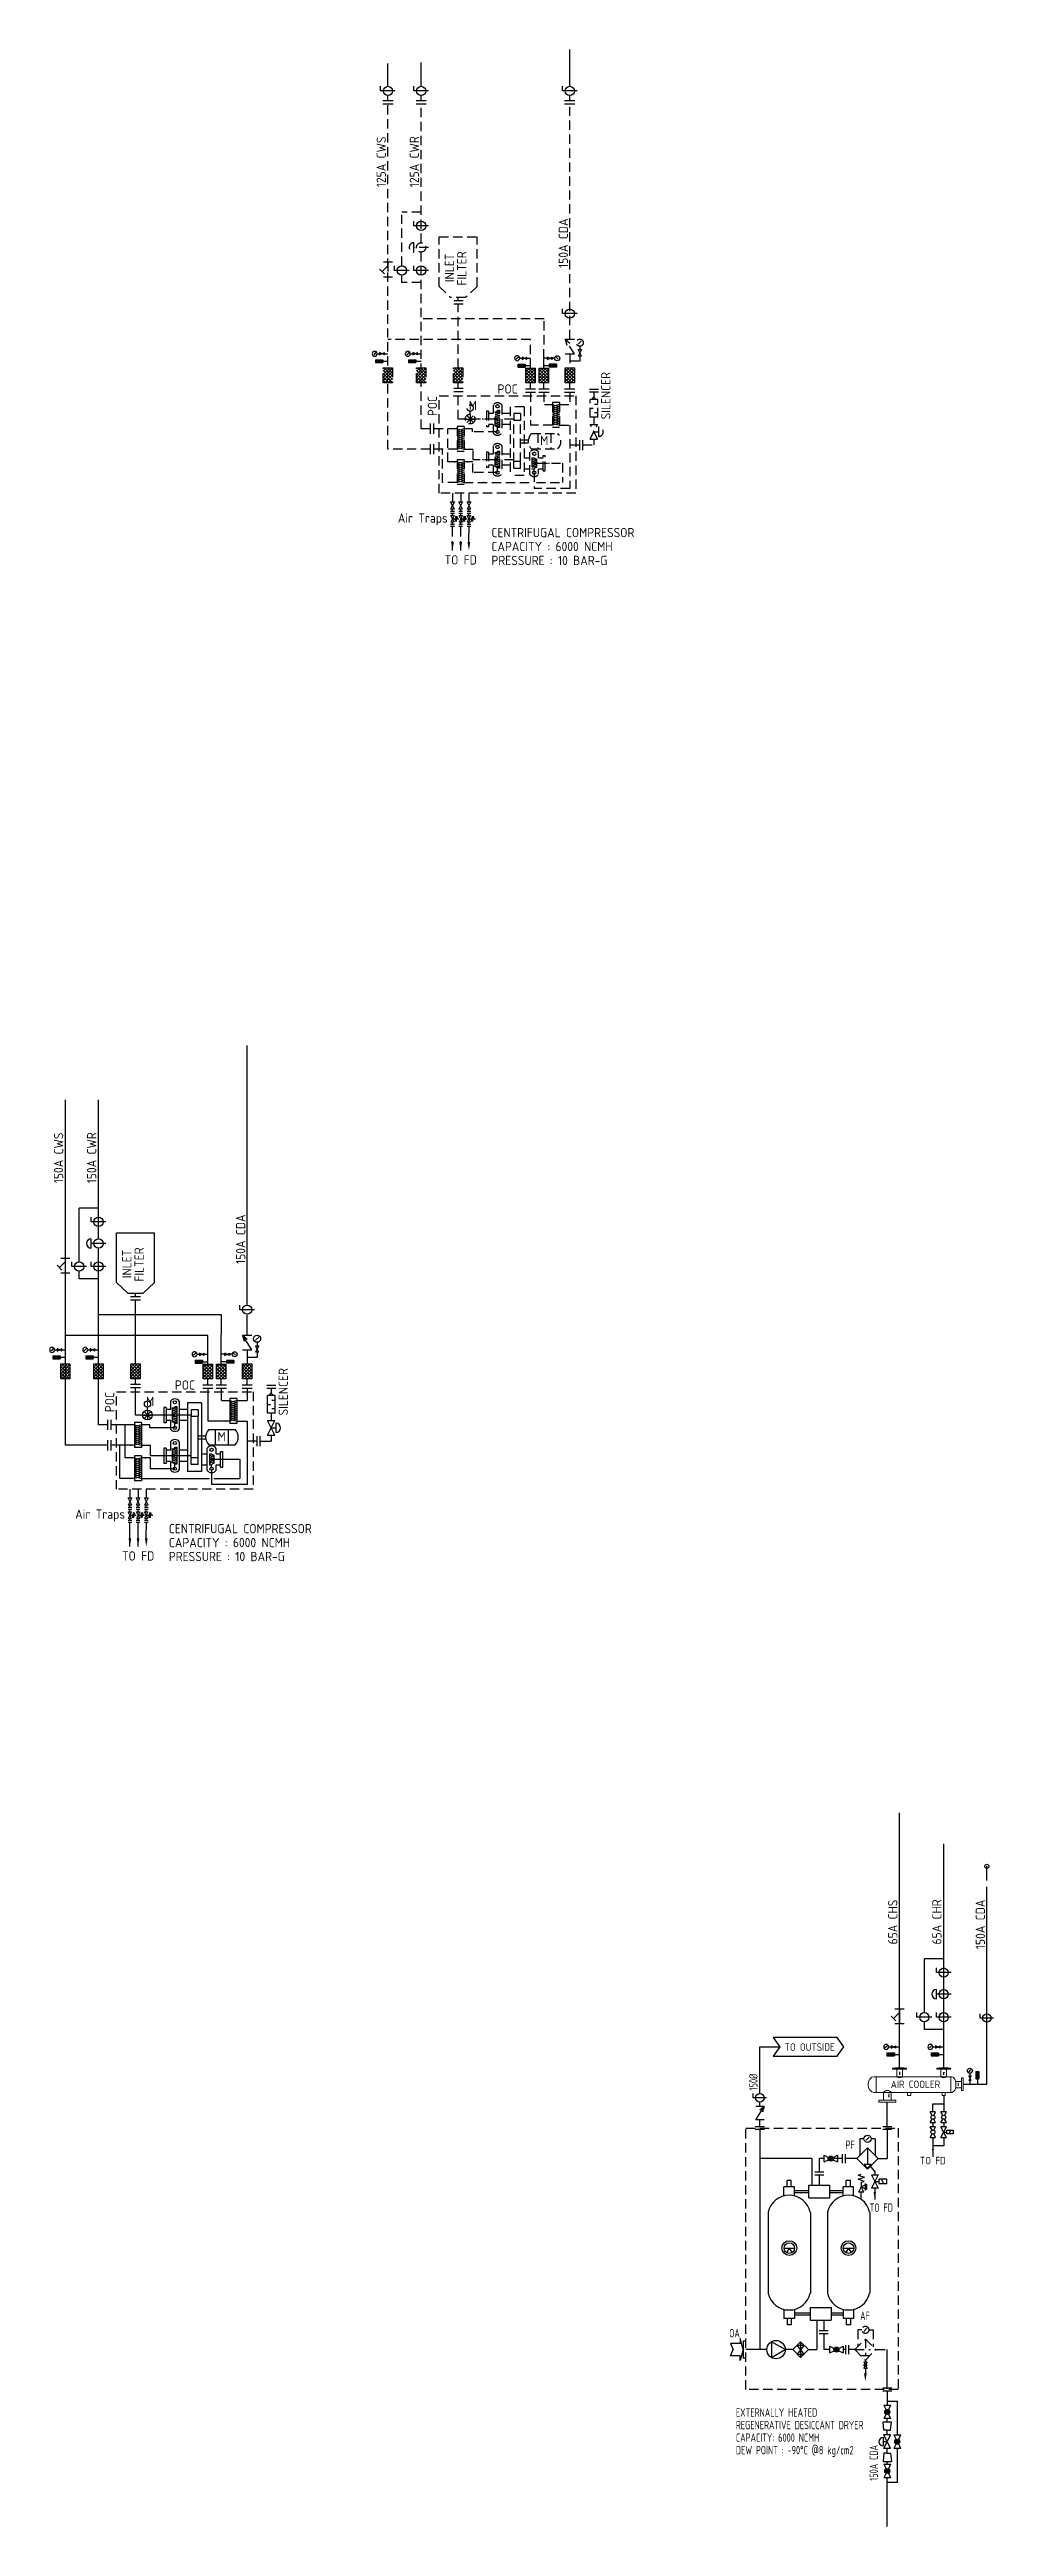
# Model space of a CAD drawing. Header units: millimetres. Extents: x -418 to 883, y -30 to 1351.
# Drawn here: x -418 to -164, y 98 to 764 of the extents above; entities that cross this region are included whole.
import ezdxf
from ezdxf.enums import TextEntityAlignment as Align

# ---------------------------------------------------------------- set-up
doc = ezdxf.new("R2010")
doc.units = ezdxf.units.MM
doc.header["$LTSCALE"] = 10
doc.linetypes.add('HIDDEN', pattern=[0.375, 0.25, -0.125])
for name, color, linetype in [('DETL-TXT', 4, 'Continuous'), ('M-CWTR-VAVE', 2, 'Continuous'), ('U-CDA-EQ', 22, 'Continuous'), ('U-CDA-EQ-P2', 9, 'Continuous'), ('U-CDA-EQ-TXT', 4, 'Continuous'), ('U-CDA-PIPE', 203, 'Continuous'), ('U-CDA-TXT', 3, 'Continuous'), ('U-CDA-TXT-01', 3, 'Continuous'), ('U-CDA-V', 2, 'Continuous'), ('U-CH-PIPE', 130, 'Continuous'), ('U-CH-TXT', 3, 'Continuous'), ('U-CH-V', 2, 'Continuous'), ('U-CHW-S-PIPE', 152, 'Continuous'), ('U-CW-PIPE', 30, 'Continuous'), ('U-CW-TXT', 3, 'Continuous'), ('U-CW-V', 3, 'Continuous')]:
    doc.layers.add(name, color=color, linetype=linetype)
doc.styles.add('AA-TXT', font='isocp.shx', dxfattribs={"bigfont": 'chineset.shx'})
doc.styles.get("Standard").update_dxf_attribs({"font": 'txt.shx', "bigfont": 'chineset.shx'})

msp = doc.modelspace()

# ---------------------------------------------------------------- texts
at = {"color": 252, "linetype": 'HIDDEN', "style": 'AA-TXT'}
for s, p in [('125A CWS', (-327.34, 726.91)), ('125A CWR', (-318.44, 726.9)), ('INLET', (-308.99, 701.39)), ('FILTER', (-305.68, 700.47)), ('SILENCER', (-266.96, 664.48)), ('POC', (-313.59, 665.38))]:
    msp.add_text(s, height=2.5, rotation=90, dxfattribs=at).set_placement(p)
msp.add_text('150A CDA', height=2.5, rotation=90, dxfattribs=at).set_placement((-279.64, 711.85), align=Align.MIDDLE_CENTER)
for s, p in [('POC', (-297.32, 671.4)), ('M', (-305.06, 666.98)), ('M', (-285.86, 657.53)), ('Air Traps', (-324.12, 636.69)), ('CENTRIFUGAL COMPRESSOR', (-298.96, 632.78)), ('TO FD', (-311.55, 625.44)), ('CAPACITY : 6000 NCMH', (-298.96, 629.03)), ('PRESSURE : 10 BAR-G', (-298.96, 625.28))]:
    msp.add_text(s, height=2.5, dxfattribs=at).set_placement(p)
at = {"layer": 'U-CDA-EQ', "style": 'AA-TXT'}
for s, p in [('INLET', (-395.72, 433.51)), ('FILTER', (-392.41, 432.58))]:
    msp.add_text(s, height=2.5, rotation=90, dxfattribs=at).set_placement(p)
for p in [(-391.79, 399.1), (-372.58, 389.65)]:
    msp.add_text('M', height=2.5, dxfattribs=at).set_placement(p)
at = {"layer": 'U-CDA-EQ', "color": 22, "style": 'AA-TXT', "width": 0.8}
for s, p in [('PF', (-203.79, 199.3)), ('TO FD', (-197.29, 182.41)), ('OA', (-235.05, 148.64))]:
    msp.add_text(s, height=2.25, dxfattribs=at).set_placement(p)
msp.add_text('AF', height=2.25, dxfattribs=at).set_placement((-198.55, 154.43), align=Align.MIDDLE_CENTER)
at = {"layer": 'U-CDA-EQ-TXT', "color": 3, "style": 'AA-TXT'}
for s, p in [('CENTRIFUGAL COMPRESSOR', (-385.68, 364.89)), ('CAPACITY : 6000 NCMH', (-385.68, 361.14)), ('PRESSURE : 10 BAR-G', (-385.68, 357.39))]:
    msp.add_text(s, height=2.5, dxfattribs=at).set_placement(p)
at = {"layer": 'U-CDA-EQ-TXT', "color": 3, "style": 'AA-TXT', "width": 0.8}
for s, p in [('EXTERNALLY HEATED', (-233.26, 127.3)), ('REGENERATIVE DESICCANT DRYER', (-233.26, 123.93)), ('CAPACITY: 6000 NCMH', (-233.26, 120.55)), ('DEW POINT : -90%%DC @8 kg/cm2', (-233.26, 117.18))]:
    msp.add_text(s, height=2.25, dxfattribs=at).set_placement(p)
at = {"layer": 'U-CDA-TXT', "style": 'AA-TXT'}
msp.add_text('POC', height=2.5, rotation=90, dxfattribs=at).set_placement((-400.32, 397.49))
msp.add_text('POC', height=2.5, dxfattribs=at).set_placement((-384.05, 403.52))
at = {"layer": 'U-CDA-TXT', "linetype": 'Continuous', "style": 'AA-TXT'}
msp.add_text('TO OUTSIDE', height=2, dxfattribs=at).set_placement((-220.13, 225.71))
at = {"layer": 'U-CDA-TXT', "style": 'AA-TXT', "width": 0.8}
msp.add_text('150%%C', height=2.25, rotation=90, dxfattribs=at).set_placement((-227.42, 215.05))
msp.add_text('150A CDA', height=2.25, rotation=90, dxfattribs=at).set_placement((-196.2, 114.88), align=Align.MIDDLE_CENTER)
at = {"layer": 'U-CDA-TXT-01', "style": 'AA-TXT'}
for s, p in [('150A CWS', (-414.07, 459.03)), ('150A CWR', (-405.17, 459.01)), ('65A CHS', (-189.83, 254.32)), ('65A CHR', (-177.98, 254.3)), ('150A CDA', (-166.3, 253.04))]:
    msp.add_text(s, height=2.5, rotation=90, dxfattribs=at).set_placement(p)
msp.add_text('150A CDA', height=2.5, rotation=90, dxfattribs=at).set_placement((-366.37, 443.96), align=Align.MIDDLE_CENTER)
for s, p in [('Air Traps', (-410.85, 368.8)), ('TO FD', (-398.27, 357.55))]:
    msp.add_text(s, height=2.5, dxfattribs=at).set_placement(p)
at = {"layer": 'U-CH-TXT', "style": 'AA-TXT'}
msp.add_text('TO FD', height=2, dxfattribs=at).set_placement((-183.77, 195.19))
at = {"layer": 'U-CW-TXT', "style": 'AA-TXT'}
msp.add_text('SILENCER', height=2.5, rotation=90, dxfattribs=at).set_placement((-353.68, 396.59))

# ---------------------------------------------------------------- blocks, each defined once
blk = doc.blocks.new('A$C05D23F1C')
at = {"layer": 'U-CW-V', "color": 2}
for p, q in [((1.25, 0), (1.25, 3.95)), ((1.25, 3.95), (2.5, 3.95))]:
    blk.add_line(p, q, dxfattribs=at)
blk.add_circle((1.25, 1.98), 1.25, dxfattribs=at)
blk = doc.blocks.new('A$C5D640173')
at = {"layer": 'U-CDA-V'}
for p, q in [((0, 0), (0, 2.72)), ((0.88, 0), (0.88, 2.72))]:
    blk.add_line(p, q, dxfattribs=at)
blk = doc.blocks.new('A$C365B31E3')
at = {"layer": 'U-CH-V'}
h = blk.add_hatch(dxfattribs=at)
h.set_pattern_fill('ANSI37', color=2, scale=5, style=0)
h.set_pattern_definition([(45, (-252.0458, -353.4498), (-0.4419417, 0.4419417), []), (135, (-252.0458, -353.4498), (-0.4419417, -0.4419417), [])])
h.paths.add_polyline_path([(0, 2.5), (4, 2.5), (4, 0), (0, 0)])
at = {"layer": 'U-CH-V', "color": 2}
for p, q in [((0, 2.5), (4, 2.5)), ((0, 0), (0, 2.5)), ((4, 0), (0, 0)), ((4, 2.5), (4, 0))]:
    blk.add_line(p, q, dxfattribs=at)
blk = doc.blocks.new('A$C63832B58')
at = {"layer": 'U-CH-V'}
for p, q in [((-0.6, 2.6), (-0.6, -0.5)), ((-0.6, 2.6), (-0.6, -0.5)), ((-0.6, 2.6), (0.6, 2.6)), ((-0.6, 2.6), (0.6, 2.6)), ((-0.3, 2.1), (0.3, 2.1)), ((-0.3, 2.1), (0.3, 2.1)), ((-0.3, 1.6), (0.3, 1.6)), ((-0.3, 1.6), (0.3, 1.6)), ((-0.3, 1.1), (0.3, 1.1)), ((-0.3, 1.1), (0.3, 1.1)), ((-0.3, 0.6), (0.3, 0.6)), ((-0.3, 0.6), (0.3, 0.6)), ((0, 2.3), (0, 0.2)), ((0, 2.3), (0, 0.2)), ((0.6, 2.6), (0.6, -0.5)), ((0.6, 2.6), (0.6, -0.5)), ((-0.6, -0.5), (0.6, -0.5)), ((-0.6, -0.5), (0.6, -0.5)), ((0, -0.5), (0, -2.7)), ((0, -0.5), (0, -2.7))]:
    blk.add_line(p, q, dxfattribs=at)
blk.add_circle((0, 0), 0.223, dxfattribs=at)
blk.add_circle((0, 0), 0.223, dxfattribs=at)
blk = doc.blocks.new('A$C66643FB5')
at = {"layer": 'U-CW-V', "color": 2}
for p, q in [((0.6, 5.1), (1.5, 6)), ((1.6, 3.5), (0.6, 1.5)), ((1.6, 1.5), (0.6, 3.5)), ((0.6, 3.5), (1.6, 3.5)), ((1.6, 1.5), (0.6, 1.5)), ((1.1, 4.5), (1.1, 3.5)), ((1.1, 1.5), (1.1, 0))]:
    blk.add_line(p, q, dxfattribs=at)
blk.add_circle((1.1, 5.6), 1.06, dxfattribs=at)
blk = doc.blocks.new('A$Cf5804be8')
for p, q in [((1.23, 21.13), (1.41, 21.22)), ((1.93, 21.13), (1.23, 21.13)), ((1.11, 9.26), (1.82, 9.26)), ((1.82, 9.26), (1.64, 9.36))]:
    blk.add_line(p, q)
at = {"lineweight": 13}
for p, q in [((2.4, 2.4), (2.4, 2.92)), ((6.67, 2.4), (6.67, 2.92))]:
    blk.add_line(p, q, dxfattribs=at)
for points in [[(0, 19.89), (0.07, 19.89), (0.07, 22.3), (0, 22.3)], [(0.4, 22.94), (0.07, 22.94), (0.07, 19.25), (0.4, 19.25)], [(0.4, 20.34), (2.4, 20.34), (2.4, 21.85), (0.4, 21.85)], [(2.4, 22.98), (6.67, 22.98), (6.67, 22.98), (2.4, 22.98)], [(2.4, 2.92), (6.67, 2.92), (6.67, 22.98), (2.4, 22.98)], [(6.15, 25.87), (2.69, 25.87), (2.69, 26.34), (6.15, 26.34)], [(5.4, 25.87), (3.67, 25.87), (3.67, 24.38), (5.4, 24.38)], [(7.47, 20.67), (7.47, 21.52), (6.67, 21.52), (6.67, 20.67)], [(0, 8.03), (0.07, 8.03), (0.07, 10.43), (0, 10.43)], [(0.4, 11.08), (0.07, 11.08), (0.07, 7.38), (0.4, 7.38)], [(0.4, 8.47), (2.4, 8.47), (2.4, 9.99), (0.4, 9.99)], [(7.47, 11.38), (7.47, 12.22), (6.67, 12.22), (6.67, 11.38)], [(8.76, 4.92), (6.67, 4.92), (6.67, 6.99), (8.76, 6.99)], [(8.76, 3.65), (9.23, 3.65), (9.23, 8.24), (8.76, 8.24)]]:
    blk.add_lwpolyline(points, close=True, dxfattribs=at)
for centre, radius, start, end in [((1.56, 21.09), 1.13, 317.99988, 42.00012), ((1.56, 9.23), 1.13, 317.99988, 42.00012), ((7.35, 5.95), 1.24, 123.51534, 236.48466)]:
    blk.add_arc(centre, radius, start, end, dxfattribs=at)
for centre, major_axis, ratio, start_param, end_param in [((5.42, 23.17), (3.03, 0.06), 0.49682, 2.175171, 3.230259), ((3.67, 23.18), (-3.01, 0.06), 0.497223, 3.048092, 4.111036), ((4.54, 2.4), (2.13, 0), 0.751995, 3.141593, 6.283185)]:
    blk.add_ellipse(centre, major_axis=major_axis, ratio=ratio, start_param=start_param, end_param=end_param, dxfattribs=at)
at = {"linetype": 'Continuous', "style": 'AA-TXT'}
blk.add_text('AIR COOLER', height=2, rotation=90, dxfattribs=at).set_placement((5.46, 6.88))
at = {"lineweight": 13, "char_height": 0.16, "width": 2.545, "attachment_point": 1}
for s, insert in [('AIR IN', (4.12, 25.1)), ('AIR OUT', (7.02, 6.46))]:
    blk.add_mtext(s, dxfattribs=dict(at, insert=insert))
blk = doc.blocks.new('A$C589C2754')
at = {"layer": 'M-CWTR-VAVE', "color": 2}
for p, q in [((0, 2.5), (4, 0)), ((0, 0), (0, 2.5)), ((4, 0), (2.36, 0.44)), ((4, 0), (2.89, 1.28)), ((4, 0), (4, 2.5))]:
    blk.add_line(p, q, dxfattribs=at)

# ---------------------------------------------------------------- hatches: boundary and pattern name
at = {"linetype": 'HIDDEN'}
h = msp.add_hatch(dxfattribs=at)
h.set_pattern_fill('ANSI37', color=252, scale=5, angle=-90, style=0)
h.set_pattern_definition([(315, (-681.47613, 930.36163), (0.4419417, 0.4419417), []), (45, (-681.47613, 930.36163), (-0.4419417, 0.4419417), [])])
h.paths.add_polyline_path([(-325.52, 678.32), (-325.52, 674.32), (-328.03, 674.32), (-328.03, 678.32)])
h = msp.add_hatch(dxfattribs=at)
h.set_pattern_fill('ANSI37', color=252, scale=5, angle=-90, style=0)
h.set_pattern_definition([(315, (-672.5576, 930.36163), (0.4419417, 0.4419417), []), (45, (-672.5576, 930.36163), (-0.4419417, 0.4419417), [])])
h.paths.add_polyline_path([(-316.6, 678.32), (-316.6, 674.32), (-319.11, 674.32), (-319.11, 678.32)])
h = msp.add_hatch(dxfattribs=at)
h.set_pattern_fill('ANSI37', color=252, scale=5, angle=-90, style=0)
h.set_pattern_definition([(315, (-662.61973, 930.36163), (0.4419417, 0.4419417), []), (45, (-662.61973, 930.36163), (-0.4419417, 0.4419417), [])])
h.paths.add_polyline_path([(-306.67, 678.32), (-306.67, 674.32), (-309.17, 674.32), (-309.17, 678.32)])
at = {"layer": 'U-CDA-EQ'}
h = msp.add_hatch(dxfattribs=at)
h.set_pattern_fill('ANSI37', color=2, scale=5, angle=-90, style=0)
h.set_pattern_definition([(315, (-768.20133, 662.475), (0.4419417, 0.4419417), []), (45, (-768.20133, 662.475), (-0.4419417, 0.4419417), [])])
h.paths.add_polyline_path([(-412.25, 410.43), (-412.25, 406.43), (-414.75, 406.43), (-414.75, 410.43)])
h = msp.add_hatch(dxfattribs=at)
h.set_pattern_fill('ANSI37', color=2, scale=5, angle=-90, style=0)
h.set_pattern_definition([(315, (-759.2828, 662.475), (0.4419417, 0.4419417), []), (45, (-759.2828, 662.475), (-0.4419417, 0.4419417), [])])
h.paths.add_polyline_path([(-403.33, 410.43), (-403.33, 406.43), (-405.83, 406.43), (-405.83, 410.43)])
h = msp.add_hatch(dxfattribs=at)
h.set_pattern_fill('ANSI37', color=2, scale=5, angle=-90, style=0)
h.set_pattern_definition([(315, (-749.34493, 662.475), (0.4419417, 0.4419417), []), (45, (-749.34493, 662.475), (-0.4419417, 0.4419417), [])])
h.paths.add_polyline_path([(-393.39, 410.43), (-393.39, 406.43), (-395.9, 406.43), (-395.9, 410.43)])
h = msp.add_hatch(color=22, dxfattribs=at)
edge = h.paths.add_edge_path()
edge.add_arc((-207.73, 196.72), 0.675, 0, 360)
h = msp.add_hatch(color=22, dxfattribs=at)
edge = h.paths.add_edge_path()
edge.add_arc((-206.22, 145.34), 0.675, 0, 360)
at = {"layer": 'U-CDA-EQ', "linetype": 'HIDDEN'}
h = msp.add_hatch(color=22, dxfattribs=at)
edge = h.paths.add_edge_path()
edge.add_arc((-198.45, 141.19), 0.337, 0, 360)
at = {"layer": 'U-CDA-V'}
h = msp.add_hatch(color=256, dxfattribs=at)
edge = h.paths.add_edge_path()
edge.add_arc((-192.55, 128.59), 0.675, 0, 360)
h = msp.add_hatch(color=256, dxfattribs=at)
edge = h.paths.add_edge_path()
edge.add_arc((-189.88, 120.58), 0.675, 0, 360)
h = msp.add_hatch(color=256, dxfattribs=at)
edge = h.paths.add_edge_path()
edge.add_arc((-192.55, 112.7), 0.675, 0, 360)

# ---------------------------------------------------------------- linework, layer by layer
at = {"color": 252, "linetype": 'HIDDEN'}
for p, q in [((-326.77, 656.45), (-326.77, 749.37)), ((-317.84, 711.98), (-317.84, 749.37)), ((-277.92, 686.07), (-277.92, 749.37)), ((-323.05, 705.77), (-323.05, 720.21)), ((-317.86, 720.21), (-323.05, 720.21)), ((-313.01, 713.6), (-302.82, 713.6)), ((-313.01, 700.23), (-313.01, 713.6)), ((-302.82, 700.23), (-302.82, 713.6)), ((-325.54, 706.71), (-328.01, 706.71)), ((-326.79, 706.71), (-326.79, 702.71)), ((-319.83, 709.48), (-319.83, 711.99)), ((-315.88, 710.73), (-319.83, 710.73)), ((-317.86, 661.97), (-317.86, 709.48)), ((-329.01, 704.85), (-327.74, 703.58)), ((-329.01, 704.85), (-327.74, 703.58)), ((-326.79, 705.8), (-328.38, 704.22)), ((-325.54, 702.71), (-328.01, 702.71)), ((-323.05, 701.25), (-323.05, 703.27)), ((-317.86, 701.25), (-323.05, 701.25)), ((-313.01, 700.23), (-309.91, 697.24)), ((-302.82, 700.23), (-305.92, 697.24)), ((-305.92, 697.24), (-309.91, 697.24)), ((-306.56, 696.34), (-309.28, 696.34)), ((-306.56, 695.46), (-309.28, 695.46)), ((-307.92, 696.34), (-307.92, 697.24)), ((-307.92, 678.32), (-307.92, 695.46)), ((-284.8, 691.51), (-317.86, 691.51)), ((-284.85, 680.9), (-284.8, 691.51)), ((-288.46, 685.99), (-326.77, 685.99)), ((-288.46, 678.27), (-288.46, 685.99)), ((-284.85, 678.27), (-284.85, 680.9)), ((-279.17, 686.07), (-277.88, 684.96)), ((-279.17, 686.07), (-278.73, 684.43)), ((-279.17, 686.07), (-276.66, 686.07)), ((-276.66, 682.07), (-279.17, 686.07)), ((-279.17, 682.07), (-276.66, 682.07)), ((-277.92, 682.07), (-277.92, 678.33)), ((-275.22, 680.1), (-277.92, 680.1)), ((-274.77, 683.24), (-275.67, 681.45)), ((-274.77, 681.45), (-275.67, 683.24)), ((-275.67, 683.24), (-274.77, 683.24)), ((-274.77, 681.45), (-275.67, 681.45)), ((-275.63, 684.68), (-274.81, 685.5)), ((-275.22, 684.14), (-275.22, 683.24)), ((-275.22, 681.45), (-275.22, 680.1)), ((-328.03, 674.32), (-328.03, 678.32)), ((-328.03, 678.32), (-325.52, 678.32)), ((-325.52, 674.32), (-328.03, 674.32)), ((-325.52, 678.32), (-325.52, 674.32)), ((-319.11, 674.32), (-319.11, 678.32)), ((-319.11, 678.32), (-316.6, 678.32)), ((-316.6, 674.32), (-319.11, 674.32)), ((-316.6, 678.32), (-316.6, 674.32)), ((-309.17, 674.32), (-309.17, 678.32)), ((-309.17, 678.32), (-306.67, 678.32)), ((-306.67, 674.32), (-309.17, 674.32)), ((-307.92, 672.75), (-307.92, 674.32)), ((-306.67, 678.32), (-306.67, 674.32)), ((-288.46, 672.57), (-288.46, 674.27)), ((-284.85, 672.57), (-284.85, 674.27)), ((-277.92, 672.62), (-277.92, 674.33)), ((-306.56, 672.75), (-309.28, 672.75)), ((-306.56, 671.87), (-309.28, 671.87)), ((-307.92, 664.56), (-307.92, 671.87)), ((-307.92, 664.56), (-307.92, 669.68)), ((-304.69, 665.88), (-304.69, 666.69)), ((-300.31, 666.65), (-300.31, 662.48)), ((-299.71, 666.65), (-300.31, 666.65)), ((-299.71, 666.65), (-299.71, 662.48)), ((-298.52, 668.32), (-298.52, 666.05)), ((-297.93, 662.64), (-297.93, 666.49)), ((-296.74, 666.82), (-297.34, 666.82)), ((-296.74, 666.51), (-297.17, 666.51)), ((-296.74, 662.3), (-296.74, 666.82)), ((-296.15, 668.32), (-296.15, 660.81)), ((-293.91, 667.87), (-293.91, 649.38)), ((-290.18, 667.87), (-293.91, 667.87)), ((-290.18, 667.87), (-290.18, 649.38)), ((-288.46, 671.73), (-288.46, 662.92)), ((-284.85, 671.73), (-284.85, 668.44)), ((-284.68, 668.44), (-282.56, 668.44)), ((-282.56, 669.04), (-282.56, 662.33)), ((-280.7, 669.04), (-282.56, 669.04)), ((-282.56, 668.44), (-280.7, 667.89)), ((-280.7, 668.44), (-282.56, 667.89)), ((-280.7, 667.89), (-282.56, 667.34)), ((-282.56, 667.89), (-280.7, 667.34)), ((-282.56, 667.34), (-280.7, 666.79)), ((-280.7, 667.34), (-282.56, 666.79)), ((-280.7, 666.79), (-282.56, 666.24)), ((-282.56, 666.79), (-280.7, 666.24)), ((-282.56, 666.24), (-280.7, 665.68)), ((-280.7, 666.24), (-282.56, 665.68)), ((-280.7, 669.04), (-280.7, 662.33)), ((-280.7, 668.44), (-277.92, 668.44)), ((-277.92, 671.73), (-277.92, 668.44)), ((-272.62, 672.64), (-270.19, 672.64)), ((-272.62, 671.85), (-270.19, 671.85)), ((-270.4, 669.8), (-272.41, 669.8)), ((-272.41, 665.1), (-272.41, 669.8)), ((-272.41, 667.45), (-271.62, 667.45)), ((-272.01, 669.8), (-271.41, 670.46)), ((-271.41, 671.85), (-271.41, 670.46)), ((-270.8, 669.8), (-271.41, 670.46)), ((-271.24, 668.56), (-270.4, 668.56)), ((-271.24, 666.34), (-270.4, 666.34)), ((-270.4, 665.1), (-270.4, 669.8)), ((-315.41, 661.97), (-317.86, 661.97)), ((-308.19, 661.97), (-314.53, 661.97)), ((-310.67, 653.03), (-310.67, 661.97)), ((-308.19, 662.56), (-308.19, 655.86)), ((-306.33, 662.56), (-308.19, 662.56)), ((-306.33, 661.97), (-308.19, 661.42)), ((-308.19, 661.97), (-306.33, 661.42)), ((-308.19, 661.42), (-306.33, 660.86)), ((-306.33, 661.42), (-308.19, 660.86)), ((-306.33, 660.86), (-308.19, 660.31)), ((-308.19, 660.86), (-306.33, 660.31)), ((-308.19, 660.31), (-306.33, 659.76)), ((-306.33, 660.31), (-308.19, 659.76)), ((-306.33, 659.76), (-308.19, 659.21)), ((-308.19, 659.76), (-306.33, 659.21)), ((-306, 664.56), (-307.92, 664.56)), ((-298.19, 664.56), (-307, 664.56)), ((-306.33, 662.56), (-306.33, 655.86)), ((-304.07, 661.97), (-306.33, 661.97)), ((-306, 664.56), (-303.38, 664.56)), ((-305.62, 665.49), (-303.76, 663.63)), ((-305.62, 663.63), (-303.76, 665.49)), ((-304.69, 665.88), (-304.69, 663.25)), ((-304.07, 661.12), (-304.07, 661.97)), ((-297.34, 661.12), (-304.07, 661.12)), ((-299.71, 662.48), (-300.31, 662.48)), ((-298.52, 666.05), (-299.71, 666.05)), ((-298.52, 663.07), (-299.71, 663.07)), ((-298.52, 663.07), (-298.52, 660.81)), ((-296.74, 664.56), (-297.93, 664.56)), ((-297.34, 661.55), (-297.34, 662.3)), ((-296.74, 662.3), (-297.34, 662.3)), ((-296.74, 666.02), (-297.17, 666.02)), ((-296.74, 665.54), (-297.17, 665.54)), ((-296.74, 665.06), (-297.17, 665.06)), ((-296.74, 664.07), (-297.17, 664.07)), ((-296.74, 663.58), (-297.17, 663.58)), ((-296.74, 663.1), (-297.17, 663.1)), ((-296.74, 662.62), (-297.17, 662.62)), ((-292.97, 664.56), (-296.74, 664.56)), ((-293.91, 666.05), (-296.15, 666.05)), ((-293.91, 663.07), (-296.15, 663.07)), ((-291.11, 666.01), (-292.97, 666.01)), ((-292.97, 666.01), (-292.97, 664.15)), ((-292.97, 653.1), (-292.97, 664.15)), ((-291.11, 664.15), (-292.97, 664.15)), ((-291.11, 666.01), (-291.11, 664.15)), ((-291.11, 653.1), (-291.11, 664.15)), ((-282.56, 662.92), (-288.46, 662.92)), ((-288.23, 660.66), (-281.11, 660.66)), ((-286.5, 660.66), (-286.5, 656.58)), ((-282.56, 662.92), (-284.68, 662.92)), ((-283.04, 660.66), (-283.04, 656.58)), ((-280.7, 665.68), (-282.56, 665.13)), ((-282.56, 665.68), (-280.7, 665.13)), ((-282.56, 665.13), (-280.7, 664.58)), ((-280.7, 665.13), (-282.56, 664.58)), ((-280.7, 664.58), (-282.56, 664.03)), ((-282.56, 664.58), (-280.7, 664.03)), ((-282.56, 664.03), (-280.7, 663.48)), ((-280.7, 664.03), (-282.56, 663.48)), ((-280.7, 663.48), (-282.56, 662.92)), ((-282.56, 663.48), (-280.7, 662.92)), ((-280.7, 662.33), (-282.56, 662.33)), ((-280.7, 662.92), (-277.92, 662.92)), ((-277.92, 662.92), (-277.92, 645.91)), ((-270.43, 659.14), (-272.43, 663.14)), ((-272.43, 659.14), (-270.43, 663.14)), ((-272.43, 663.14), (-270.43, 663.14)), ((-270.4, 665.1), (-272.41, 665.1)), ((-271.43, 665.1), (-271.43, 663.14)), ((-271.43, 661.14), (-270.17, 661.14)), ((-270.43, 663.14), (-270.43, 663.14)), ((-270.17, 662.39), (-270.17, 659.87)), ((-315.41, 656.45), (-326.77, 656.45)), ((-308.19, 656.45), (-314.53, 656.45)), ((-312.09, 647.52), (-312.09, 656.45)), ((-308.19, 653.03), (-310.67, 653.03)), ((-308.19, 659.21), (-306.33, 658.66)), ((-306.33, 659.21), (-308.19, 658.66)), ((-306.33, 658.66), (-308.19, 658.1)), ((-308.19, 658.66), (-306.33, 658.1)), ((-308.19, 658.1), (-306.33, 657.55)), ((-306.33, 658.1), (-308.19, 657.55)), ((-306.33, 657.55), (-308.19, 657)), ((-308.19, 657.55), (-306.33, 657)), ((-308.19, 657), (-306.33, 656.45)), ((-306.33, 657), (-308.19, 656.45)), ((-306.33, 655.86), (-308.19, 655.86)), ((-308.19, 653.63), (-308.19, 646.92)), ((-306.33, 653.63), (-308.19, 653.63)), ((-308.19, 653.03), (-306.33, 652.48)), ((-306.33, 653.03), (-308.19, 652.48)), ((-306.33, 656.45), (-303.89, 656.45)), ((-306.33, 653.63), (-306.33, 646.92)), ((-303.92, 653.03), (-306.33, 653.03)), ((-303.92, 650.15), (-303.92, 653.03)), ((-303.89, 653.61), (-303.89, 656.45)), ((-298.23, 653.61), (-303.89, 653.61)), ((-300.31, 655.69), (-300.31, 651.52)), ((-299.71, 655.69), (-300.31, 655.69)), ((-299.71, 655.69), (-299.71, 651.52)), ((-298.52, 655.1), (-299.71, 655.1)), ((-298.52, 657.36), (-298.52, 655.1)), ((-297.93, 651.68), (-297.93, 655.53)), ((-296.74, 653.61), (-297.93, 653.61)), ((-296.74, 655.87), (-297.34, 655.87)), ((-296.74, 655.55), (-297.17, 655.55)), ((-296.74, 655.07), (-297.17, 655.07)), ((-296.74, 654.59), (-297.17, 654.59)), ((-296.74, 654.11), (-297.17, 654.11)), ((-296.74, 653.11), (-297.17, 653.11)), ((-296.74, 651.35), (-296.74, 655.87)), ((-292.97, 653.61), (-296.74, 653.61)), ((-296.15, 657.36), (-296.15, 649.86)), ((-293.91, 655.1), (-296.15, 655.1)), ((-291.11, 653.1), (-292.97, 653.1)), ((-292.97, 651.24), (-292.97, 653.1)), ((-291.11, 659), (-289.05, 659)), ((-291.11, 658.19), (-289.04, 658.19)), ((-291.11, 651.24), (-291.11, 653.1)), ((-290.18, 654.17), (-288.65, 654.17)), ((-288.65, 649.7), (-288.65, 655.66)), ((-288.23, 656.58), (-281.11, 656.58)), ((-288.06, 654.17), (-288.06, 651.19)), ((-288.06, 654.17), (-287.46, 654.17)), ((-288.06, 653.66), (-287.63, 653.66)), ((-288.06, 653.18), (-287.63, 653.18)), ((-286.86, 653.84), (-286.86, 651.53)), ((-286.28, 654.17), (-286.28, 655.66)), ((-286.28, 654.17), (-285.08, 654.17)), ((-285.08, 650.6), (-285.08, 654.77)), ((-285.08, 654.77), (-284.49, 654.77)), ((-284.49, 650.6), (-284.49, 654.77)), ((-275.24, 657.56), (-277.92, 657.56)), ((-274.36, 657.6), (-271.43, 657.6)), ((-272.43, 659.14), (-270.43, 659.14)), ((-271.43, 659.14), (-271.43, 657.6)), ((-308.19, 647.52), (-312.09, 647.52)), ((-306.33, 652.48), (-308.19, 651.93)), ((-308.19, 652.48), (-306.33, 651.93)), ((-308.19, 651.93), (-306.33, 651.38)), ((-306.33, 651.93), (-308.19, 651.38)), ((-306.33, 651.38), (-308.19, 650.83)), ((-308.19, 651.38), (-306.33, 650.83)), ((-308.19, 650.83), (-306.33, 650.27)), ((-306.33, 650.83), (-308.19, 650.27)), ((-306.33, 650.27), (-308.19, 649.72)), ((-308.19, 650.27), (-306.33, 649.72)), ((-308.19, 649.72), (-306.33, 649.17)), ((-306.33, 649.72), (-308.19, 649.17)), ((-306.33, 649.17), (-308.19, 648.62)), ((-308.19, 649.17), (-306.33, 648.62)), ((-308.19, 648.62), (-306.33, 648.07)), ((-306.33, 648.62), (-308.19, 648.07)), ((-306.33, 648.07), (-308.19, 647.52)), ((-308.19, 648.07), (-306.33, 647.52)), ((-306.33, 646.92), (-308.19, 646.92)), ((-306.33, 647.52), (-288.04, 647.52)), ((-297.34, 650.15), (-303.92, 650.15)), ((-299.71, 651.52), (-300.31, 651.52)), ((-298.52, 652.12), (-299.71, 652.12)), ((-298.52, 652.12), (-298.52, 649.86)), ((-297.34, 650.59), (-297.34, 651.35)), ((-296.74, 651.35), (-297.34, 651.35)), ((-296.74, 652.63), (-297.17, 652.63)), ((-296.74, 652.15), (-297.17, 652.15)), ((-296.74, 651.67), (-297.17, 651.67)), ((-293.91, 652.12), (-296.15, 652.12)), ((-290.18, 649.38), (-293.91, 649.38)), ((-291.11, 651.24), (-292.97, 651.24)), ((-290.18, 651.19), (-288.65, 651.19)), ((-288.06, 652.68), (-286.86, 652.68)), ((-288.06, 652.18), (-287.63, 652.18)), ((-288.06, 651.7), (-287.63, 651.7)), ((-288.06, 651.19), (-287.46, 651.19)), ((-287.46, 650.57), (-287.46, 651.19)), ((-287.46, 650.15), (-287.46, 645.91)), ((-286.89, 647.52), (-279.89, 647.52)), ((-286.61, 652.68), (-279.89, 652.68)), ((-286.28, 649.7), (-286.28, 651.19)), ((-286.28, 651.19), (-285.08, 651.19)), ((-285.08, 650.6), (-284.49, 650.6)), ((-279.89, 652.68), (-279.89, 647.52)), ((-308.93, 642.31), (-309.93, 640.31)), ((-308.93, 640.31), (-309.93, 642.31)), ((-309.93, 642.31), (-308.93, 642.31)), ((-308.93, 640.31), (-309.93, 640.31)), ((-309.93, 639.79), (-308.93, 639.79)), ((-309.43, 644.6), (-309.43, 642.31)), ((-309.43, 639.79), (-309.43, 640.31)), ((-307.72, 642.31), (-306.72, 642.31)), ((-306.72, 640.31), (-307.72, 642.31)), ((-306.72, 642.31), (-307.72, 640.31)), ((-306.72, 640.31), (-307.72, 640.31)), ((-307.72, 639.79), (-306.72, 639.79)), ((-307.22, 644.6), (-307.22, 642.31)), ((-307.22, 639.79), (-307.22, 640.31)), ((-304.52, 642.31), (-305.52, 640.31)), ((-304.52, 640.31), (-305.52, 642.31)), ((-305.52, 642.31), (-304.52, 642.31)), ((-304.52, 640.31), (-305.52, 640.31)), ((-305.52, 639.79), (-304.52, 639.79)), ((-305.02, 644.6), (-305.02, 642.31)), ((-305.02, 639.79), (-305.02, 640.31)), ((-277.92, 645.91), (-287.46, 645.91)), ((-308.93, 639.17), (-309.93, 639.17)), ((-309.93, 636.3), (-308.93, 636.3)), ((-308.93, 635.68), (-309.93, 635.68)), ((-308.98, 636.79), (-309.88, 638.59)), ((-308.98, 638.59), (-309.88, 636.79)), ((-309.88, 638.59), (-308.98, 638.59)), ((-308.98, 636.79), (-309.88, 636.79)), ((-309.43, 638.59), (-309.43, 639.17)), ((-309.43, 637.69), (-308.72, 637.69)), ((-309.43, 636.3), (-309.43, 636.79)), ((-309.43, 633.81), (-309.43, 635.68)), ((-309.43, 629.25), (-309.43, 633.81)), ((-308.65, 636.98), (-308.72, 637.69)), ((-308.65, 636.98), (-308.49, 638.4)), ((-308.33, 636.98), (-308.49, 638.4)), ((-308.33, 636.98), (-308.17, 638.4)), ((-308.02, 637.69), (-308.17, 638.4)), ((-308.02, 637.69), (-307.7, 637.69)), ((-306.72, 639.17), (-307.72, 639.17)), ((-307.72, 636.3), (-306.72, 636.3)), ((-306.72, 635.68), (-307.72, 635.68)), ((-307.67, 638.59), (-306.77, 638.59)), ((-306.77, 638.59), (-307.67, 636.79)), ((-306.77, 636.79), (-307.67, 638.59)), ((-306.77, 636.79), (-307.67, 636.79)), ((-307.22, 638.59), (-307.22, 639.17)), ((-307.22, 637.69), (-306.52, 637.69)), ((-307.22, 636.3), (-307.22, 636.79)), ((-307.22, 629.25), (-307.22, 635.68)), ((-306.44, 636.98), (-306.52, 637.69)), ((-306.44, 636.98), (-306.28, 638.4)), ((-306.12, 636.98), (-306.28, 638.4)), ((-306.12, 636.98), (-305.97, 638.4)), ((-305.81, 637.69), (-305.97, 638.4)), ((-305.81, 637.69), (-305.5, 637.69)), ((-304.52, 639.17), (-305.52, 639.17)), ((-305.52, 636.3), (-304.52, 636.3)), ((-304.52, 635.68), (-305.52, 635.68)), ((-304.57, 636.79), (-305.46, 638.59)), ((-304.57, 638.59), (-305.46, 636.79)), ((-305.46, 638.59), (-304.57, 638.59)), ((-304.57, 636.79), (-305.46, 636.79)), ((-305.02, 638.59), (-305.02, 639.17)), ((-305.02, 637.69), (-304.31, 637.69)), ((-305.02, 636.3), (-305.02, 636.79)), ((-305.02, 635.68), (-305.02, 633.81)), ((-305.02, 631.46), (-305.02, 633.81)), ((-304.23, 636.98), (-304.31, 637.69)), ((-304.23, 636.98), (-304.08, 638.4)), ((-303.92, 636.98), (-304.08, 638.4)), ((-303.92, 636.98), (-303.76, 638.4)), ((-303.6, 637.69), (-303.76, 638.4)), ((-303.6, 637.69), (-303.29, 637.69))]:
    msp.add_line(p, q, dxfattribs=at)
msp.add_lwpolyline([(-313.03, 644.6), (-313.03, 670.83), (-276.28, 670.83), (-276.28, 644.6)], close=True, dxfattribs=at)
for points in [[(-282.56, 668.44, 0, 0.394, 0), (-283.74, 668.44, 0, 0, 0)], [(-278.7, 668.44, 0, 0.394, 0), (-279.88, 668.44, 0, 0, 0)], [(-277.92, 671.16, 0, 0.394, 0), (-277.92, 669.97, 0, 0, 0)], [(-309.93, 661.97, 0, 0.394, 0), (-308.75, 661.97, 0, 0, 0)], [(-306.33, 661.97, 0, 0.394, 0), (-305.15, 661.97, 0, 0, 0)], [(-300.31, 664.56, 0, 0.394, 0), (-301.49, 664.56, 0, 0, 0)], [(-284.68, 662.92, 0, 0.394, 0), (-283.5, 662.92, 0, 0, 0)], [(-280.7, 662.92, 0, 0.394, 0), (-279.51, 662.92, 0, 0, 0)], [(-309.93, 653.03, 0, 0.394, 0), (-308.75, 653.03, 0, 0, 0)], [(-308.19, 656.45, 0, 0.394, 0), (-309.37, 656.45, 0, 0, 0)], [(-306.33, 653.03, 0, 0.394, 0), (-305.15, 653.03, 0, 0, 0)], [(-300.27, 653.61, 0, 0.394, 0), (-301.45, 653.61, 0, 0, 0)], [(-284.49, 652.68, 0, 0.394, 0), (-283.31, 652.68, 0, 0, 0)], [(-308.19, 647.52, 0, 0.394, 0), (-309.37, 647.52, 0, 0, 0)], [(-300, 647.52, 0, 0.394, 0), (-301.18, 647.52, 0, 0, 0)], [(-309.43, 629.25, 0, 0.737, 0), (-309.43, 631.46, 0, 0, 0)], [(-307.22, 629.25, 0, 0.737, 0), (-307.22, 631.46, 0, 0, 0)], [(-305.02, 629.25, 0, 0.737, 0), (-305.02, 631.46, 0, 0, 0)]]:
    msp.add_lwpolyline(points, format="xyseb", dxfattribs=at)
for centre, radius in [((-317.86, 710.73), 1.25), ((-275.22, 685.09), 0.952), ((-304.69, 667.53), 0.845), ((-297.34, 668.01), 0.429), ((-304.69, 664.56), 1.31), ((-297.34, 661.12), 0.429), ((-297.34, 657.06), 0.429), ((-287.46, 655.22), 0.429), ((-297.34, 650.16), 0.429), ((-287.46, 650.15), 0.429)]:
    msp.add_circle(centre, radius, dxfattribs=at)
for centre, radius, start, end in [((-319.83, 710.73), 1.25, 90, 270), ((-297.34, 667.45), 1.47, 36.19778, 143.80222), ((-297.87, 667.08), 0.589, 263.79674, 334.70125), ((-297.66, 667.14), 0.807, 250.28334, 308.03131), ((-297.34, 661.68), 1.47, 216.19778, 323.80222), ((-297.93, 664.56), 0.253, 90, 270), ((-297.66, 666.66), 0.807, 250.28334, 308.03131), ((-297.66, 666.18), 0.807, 250.28334, 308.03131), ((-297.66, 665.7), 0.807, 250.28334, 308.03131), ((-297.66, 663.43), 0.807, 51.96869, 109.71666), ((-297.66, 662.95), 0.807, 51.96869, 109.71666), ((-297.66, 662.47), 0.807, 51.96869, 109.71666), ((-297.66, 661.99), 0.807, 51.96869, 109.71666), ((-297.87, 662.05), 0.589, 25.29875, 96.20326), ((-286.19, 658.62), 2.88, 135, 225), ((-283.15, 658.62), 2.88, 315, 45), ((-270.17, 661.13), 1.26, 270, 90), ((-297.34, 656.49), 1.47, 36.19778, 143.80222), ((-297.93, 653.61), 0.253, 90, 270), ((-297.87, 656.12), 0.589, 263.79674, 334.70125), ((-297.66, 656.18), 0.807, 250.28334, 308.03131), ((-297.66, 655.7), 0.807, 250.28334, 308.03131), ((-297.66, 655.22), 0.807, 250.28334, 308.03131), ((-297.66, 654.74), 0.807, 250.28334, 308.03131), ((-297.66, 652.47), 0.807, 51.96869, 109.71666), ((-287.46, 654.8), 1.47, 36.19778, 143.80222), ((-287.14, 654.3), 0.807, 231.96869, 289.71666), ((-287.14, 653.82), 0.807, 231.96869, 289.71666), ((-286.93, 654.42), 0.589, 205.29875, 276.20326), ((-286.86, 652.68), 0.253, 270, 90), ((-297.34, 650.72), 1.47, 216.19778, 323.80222), ((-297.66, 651.99), 0.807, 51.96869, 109.71666), ((-297.66, 651.51), 0.807, 51.96869, 109.71666), ((-297.66, 651.03), 0.807, 51.96869, 109.71666), ((-297.87, 651.1), 0.589, 25.29875, 96.20326), ((-287.46, 650.57), 1.47, 216.19778, 323.80222), ((-287.14, 651.55), 0.807, 70.28334, 128.03131), ((-287.14, 651.07), 0.807, 70.28334, 128.03131), ((-286.93, 650.94), 0.589, 83.79674, 154.70125)]:
    msp.add_arc(centre, radius, start, end, dxfattribs=at)
at = {"layer": 'DETL-TXT'}
msp.add_lwpolyline([(-204.25, 226.78), (-206.05, 229.3), (-223.27, 229.3), (-221.47, 226.78), (-223.27, 224.26), (-206.05, 224.26), (-204.25, 226.78)], dxfattribs=at)
at = {"layer": 'U-CDA-EQ'}
for p, q in [((-399.74, 445.72), (-389.55, 445.72)), ((-399.74, 432.35), (-399.74, 445.72)), ((-389.55, 432.35), (-389.55, 445.72)), ((-399.74, 432.35), (-396.64, 429.36)), ((-392.65, 429.36), (-396.64, 429.36)), ((-394.64, 428.46), (-394.64, 429.36)), ((-389.55, 432.35), (-392.65, 429.36)), ((-385.25, 400.43), (-385.25, 398.17)), ((-382.88, 400.43), (-382.88, 392.93)), ((-380.63, 399.98), (-380.63, 381.49)), ((-376.91, 399.98), (-380.63, 399.98)), ((-376.91, 399.98), (-376.91, 381.49)), ((-371.41, 400.56), (-369.28, 400.56)), ((-369.28, 401.15), (-369.28, 394.45)), ((-367.42, 401.15), (-369.28, 401.15)), ((-369.28, 400.56), (-367.42, 400.01)), ((-367.42, 400.56), (-369.28, 400.01)), ((-367.42, 400.01), (-369.28, 399.45)), ((-369.28, 400.01), (-367.42, 399.45)), ((-367.42, 401.15), (-367.42, 394.45)), ((-367.42, 400.56), (-364.64, 400.56)), ((-359.35, 404.75), (-356.91, 404.75)), ((-359.35, 403.96), (-356.91, 403.96)), ((-357.12, 401.92), (-359.14, 401.92)), ((-359.14, 397.21), (-359.14, 401.92)), ((-358.73, 401.92), (-358.13, 402.57)), ((-358.13, 403.96), (-358.13, 402.57)), ((-357.53, 401.92), (-358.13, 402.57)), ((-357.97, 400.68), (-357.12, 400.68)), ((-357.12, 397.21), (-357.12, 401.92)), ((-397.4, 385.15), (-397.4, 394.08)), ((-394.92, 394.67), (-394.92, 387.97)), ((-393.05, 394.67), (-394.92, 394.67)), ((-393.05, 394.08), (-394.92, 393.53)), ((-394.92, 394.08), (-393.05, 393.53)), ((-394.92, 393.53), (-393.05, 392.98)), ((-393.05, 393.53), (-394.92, 392.98)), ((-384.91, 396.68), (-393.72, 396.68)), ((-393.05, 394.67), (-393.05, 387.97)), ((-390.8, 394.08), (-393.05, 394.08)), ((-392.73, 396.68), (-390.1, 396.68)), ((-392.34, 397.61), (-390.49, 395.75)), ((-392.34, 395.75), (-390.49, 397.61)), ((-391.42, 397.99), (-391.42, 398.8)), ((-391.42, 397.99), (-391.42, 395.36)), ((-390.8, 393.23), (-390.8, 394.08)), ((-384.06, 393.23), (-390.8, 393.23)), ((-387.04, 398.76), (-387.04, 394.59)), ((-386.44, 398.76), (-387.04, 398.76)), ((-386.44, 394.59), (-387.04, 394.59)), ((-386.44, 398.76), (-386.44, 394.59)), ((-385.25, 398.17), (-386.44, 398.17)), ((-385.25, 395.19), (-386.44, 395.19)), ((-385.25, 395.19), (-385.25, 392.93)), ((-384.66, 394.75), (-384.66, 398.6)), ((-383.47, 396.68), (-384.66, 396.68)), ((-383.47, 398.94), (-384.06, 398.94)), ((-384.06, 393.66), (-384.06, 394.42)), ((-383.47, 394.42), (-384.06, 394.42)), ((-383.47, 398.62), (-383.89, 398.62)), ((-383.47, 398.14), (-383.89, 398.14)), ((-383.47, 397.66), (-383.89, 397.66)), ((-383.47, 397.18), (-383.89, 397.18)), ((-383.47, 396.18), (-383.89, 396.18)), ((-383.47, 395.7), (-383.89, 395.7)), ((-383.47, 395.22), (-383.89, 395.22)), ((-383.47, 394.74), (-383.89, 394.74)), ((-383.47, 394.42), (-383.47, 398.94)), ((-379.7, 396.68), (-383.47, 396.68)), ((-380.63, 398.17), (-382.88, 398.17)), ((-380.63, 395.19), (-382.88, 395.19)), ((-377.84, 398.12), (-379.7, 398.12)), ((-379.7, 398.12), (-379.7, 396.26)), ((-379.7, 385.21), (-379.7, 396.26)), ((-377.84, 396.26), (-379.7, 396.26)), ((-377.84, 398.12), (-377.84, 396.26)), ((-377.84, 385.21), (-377.84, 396.26)), ((-369.28, 395.04), (-375.19, 395.04)), ((-369.28, 395.04), (-371.41, 395.04)), ((-369.28, 399.45), (-367.42, 398.9)), ((-367.42, 399.45), (-369.28, 398.9)), ((-367.42, 398.9), (-369.28, 398.35)), ((-369.28, 398.9), (-367.42, 398.35)), ((-369.28, 398.35), (-367.42, 397.8)), ((-367.42, 398.35), (-369.28, 397.8)), ((-367.42, 397.8), (-369.28, 397.25)), ((-369.28, 397.8), (-367.42, 397.25)), ((-369.28, 397.25), (-367.42, 396.69)), ((-367.42, 397.25), (-369.28, 396.69)), ((-367.42, 396.69), (-369.28, 396.14)), ((-369.28, 396.69), (-367.42, 396.14)), ((-369.28, 396.14), (-367.42, 395.59)), ((-367.42, 396.14), (-369.28, 395.59)), ((-367.42, 395.59), (-369.28, 395.04)), ((-369.28, 395.59), (-367.42, 395.04)), ((-367.42, 394.45), (-369.28, 394.45)), ((-367.42, 395.04), (-364.64, 395.04)), ((-364.64, 395.04), (-364.64, 378.02)), ((-357.16, 391.25), (-359.16, 395.25)), ((-359.16, 391.25), (-357.16, 395.25)), ((-359.16, 395.25), (-357.16, 395.25)), ((-359.14, 399.56), (-358.34, 399.56)), ((-357.12, 397.21), (-359.14, 397.21)), ((-358.16, 393.25), (-356.89, 393.25)), ((-357.97, 398.45), (-357.12, 398.45)), ((-357.16, 395.25), (-357.16, 395.25)), ((-356.89, 394.5), (-356.89, 391.99)), ((-398.82, 379.63), (-398.82, 388.56)), ((-393.05, 392.98), (-394.92, 392.42)), ((-394.92, 392.98), (-393.05, 392.42)), ((-394.92, 392.42), (-393.05, 391.87)), ((-393.05, 392.42), (-394.92, 391.87)), ((-393.05, 391.87), (-394.92, 391.32)), ((-394.92, 391.87), (-393.05, 391.32)), ((-394.92, 391.32), (-393.05, 390.77)), ((-393.05, 391.32), (-394.92, 390.77)), ((-393.05, 390.77), (-394.92, 390.22)), ((-394.92, 390.77), (-393.05, 390.22)), ((-394.92, 390.22), (-393.05, 389.67)), ((-393.05, 390.22), (-394.92, 389.67)), ((-393.05, 389.67), (-394.92, 389.11)), ((-394.92, 389.67), (-393.05, 389.11)), ((-394.92, 389.11), (-393.05, 388.56)), ((-393.05, 389.11), (-394.92, 388.56)), ((-393.05, 387.97), (-394.92, 387.97)), ((-393.05, 388.56), (-390.62, 388.56)), ((-390.62, 385.72), (-390.62, 388.56)), ((-387.04, 387.81), (-387.04, 383.64)), ((-386.44, 387.81), (-387.04, 387.81)), ((-386.44, 387.81), (-386.44, 383.64)), ((-385.25, 387.21), (-386.44, 387.21)), ((-385.25, 389.47), (-385.25, 387.21)), ((-384.66, 383.79), (-384.66, 387.65)), ((-383.47, 387.98), (-384.06, 387.98)), ((-383.47, 387.66), (-383.89, 387.66)), ((-383.47, 387.18), (-383.89, 387.18)), ((-383.47, 386.7), (-383.89, 386.7)), ((-383.47, 383.46), (-383.47, 387.98)), ((-382.88, 389.47), (-382.88, 381.97)), ((-380.63, 387.21), (-382.88, 387.21)), ((-377.84, 391.11), (-375.78, 391.11)), ((-377.84, 390.3), (-375.77, 390.3)), ((-375.37, 381.82), (-375.37, 387.78)), ((-374.96, 392.78), (-367.84, 392.78)), ((-374.96, 388.7), (-367.84, 388.7)), ((-373.22, 392.78), (-373.22, 388.7)), ((-373, 386.29), (-373, 387.78)), ((-371.81, 382.71), (-371.81, 386.88)), ((-371.81, 386.88), (-371.21, 386.88)), ((-371.21, 382.71), (-371.21, 386.88)), ((-369.77, 392.78), (-369.77, 388.7)), ((-359.16, 391.25), (-357.16, 391.25)), ((-394.92, 385.15), (-397.4, 385.15)), ((-394.92, 385.74), (-394.92, 379.04)), ((-393.05, 385.74), (-394.92, 385.74)), ((-394.92, 385.15), (-393.05, 384.6)), ((-393.05, 385.15), (-394.92, 384.6)), ((-393.05, 384.6), (-394.92, 384.04)), ((-394.92, 384.6), (-393.05, 384.04)), ((-394.92, 384.04), (-393.05, 383.49)), ((-393.05, 384.04), (-394.92, 383.49)), ((-393.05, 383.49), (-394.92, 382.94)), ((-394.92, 383.49), (-393.05, 382.94)), ((-394.92, 382.94), (-393.05, 382.39)), ((-393.05, 382.94), (-394.92, 382.39)), ((-393.05, 382.39), (-394.92, 381.84)), ((-394.92, 382.39), (-393.05, 381.84)), ((-394.92, 381.84), (-393.05, 381.28)), ((-393.05, 381.84), (-394.92, 381.28)), ((-393.05, 381.28), (-394.92, 380.73)), ((-394.92, 381.28), (-393.05, 380.73)), ((-394.92, 380.73), (-393.05, 380.18)), ((-393.05, 380.73), (-394.92, 380.18)), ((-393.05, 380.18), (-394.92, 379.63)), ((-394.92, 380.18), (-393.05, 379.63)), ((-393.05, 385.74), (-393.05, 379.04)), ((-390.65, 385.15), (-393.05, 385.15)), ((-390.65, 382.26), (-390.65, 385.15)), ((-384.06, 382.26), (-390.65, 382.26)), ((-384.96, 385.72), (-390.62, 385.72)), ((-386.44, 383.64), (-387.04, 383.64)), ((-385.25, 384.23), (-386.44, 384.23)), ((-385.25, 384.23), (-385.25, 381.97)), ((-383.47, 385.72), (-384.66, 385.72)), ((-384.06, 382.7), (-384.06, 383.46)), ((-383.47, 383.46), (-384.06, 383.46)), ((-383.47, 386.22), (-383.89, 386.22)), ((-383.47, 385.22), (-383.89, 385.22)), ((-383.47, 384.74), (-383.89, 384.74)), ((-383.47, 384.26), (-383.89, 384.26)), ((-383.47, 383.78), (-383.89, 383.78)), ((-379.7, 385.72), (-383.47, 385.72)), ((-380.63, 384.23), (-382.88, 384.23)), ((-376.91, 381.49), (-380.63, 381.49)), ((-377.84, 385.21), (-379.7, 385.21)), ((-379.7, 383.35), (-379.7, 385.21)), ((-377.84, 383.35), (-379.7, 383.35)), ((-377.84, 383.35), (-377.84, 385.21)), ((-376.91, 386.29), (-375.37, 386.29)), ((-376.91, 383.31), (-375.37, 383.31)), ((-374.78, 386.29), (-374.78, 383.31)), ((-374.78, 386.29), (-374.19, 386.29)), ((-374.78, 385.78), (-374.36, 385.78)), ((-374.78, 385.3), (-374.36, 385.3)), ((-374.78, 384.8), (-373.59, 384.8)), ((-374.78, 384.3), (-374.36, 384.3)), ((-374.78, 383.82), (-374.36, 383.82)), ((-374.78, 383.31), (-374.19, 383.31)), ((-374.19, 382.69), (-374.19, 383.31)), ((-374.19, 382.26), (-374.19, 378.02)), ((-373.59, 385.95), (-373.59, 383.64)), ((-373.34, 384.8), (-366.62, 384.8)), ((-373, 386.29), (-371.81, 386.29)), ((-373, 381.82), (-373, 383.31)), ((-373, 383.31), (-371.81, 383.31)), ((-371.81, 382.71), (-371.21, 382.71)), ((-366.62, 384.8), (-366.62, 379.63)), ((-394.92, 379.63), (-398.82, 379.63)), ((-393.05, 379.04), (-394.92, 379.04)), ((-393.05, 379.63), (-374.77, 379.63)), ((-364.64, 378.02), (-374.19, 378.02)), ((-373.62, 379.63), (-366.62, 379.63)), ((-177.4, 213.68), (-177.4, 209.26)), ((-180.28, 206.38), (-180.28, 205.3)), ((-180.28, 202.42), (-180.28, 197.23)), ((-177.4, 200.17), (-180.28, 200.17)), ((-177.4, 206.38), (-177.4, 205.3)), ((-177.4, 202.42), (-177.4, 200.17))]:
    msp.add_line(p, q, dxfattribs=at)
at = {"layer": 'U-CDA-EQ', "color": 2}
for p, q in [((-393.28, 428.46), (-396, 428.46)), ((-393.28, 427.57), (-396, 427.57)), ((-414.75, 406.43), (-414.75, 410.43)), ((-414.75, 410.43), (-412.25, 410.43)), ((-412.25, 406.43), (-414.75, 406.43)), ((-412.25, 410.43), (-412.25, 406.43)), ((-405.83, 406.43), (-405.83, 410.43)), ((-405.83, 410.43), (-403.33, 410.43)), ((-403.33, 406.43), (-405.83, 406.43)), ((-403.33, 410.43), (-403.33, 406.43)), ((-395.9, 406.43), (-395.9, 410.43)), ((-395.9, 410.43), (-393.39, 410.43)), ((-393.39, 406.43), (-395.9, 406.43)), ((-393.39, 410.43), (-393.39, 406.43)), ((-393.28, 404.87), (-396, 404.87)), ((-393.28, 403.99), (-396, 403.99))]:
    msp.add_line(p, q, dxfattribs=at)
at = {"layer": 'U-CDA-EQ', "color": 22}
for p, q in [((-394.64, 396.68), (-394.64, 403.99)), ((-392.73, 396.68), (-394.64, 396.68)), ((-226.81, 204.7), (-226.81, 145.34)), ((-199.93, 202.04), (-199.93, 197.5)), ((-198.82, 202.04), (-199.93, 202.04)), ((-198.27, 201.63), (-197.45, 202.46)), ((-195.8, 202.04), (-196.91, 202.04)), ((-195.8, 202.04), (-195.8, 197.5)), ((-192.55, 204.7), (-192.55, 196.72)), ((-212.82, 196.72), (-226.81, 196.72)), ((-212.82, 196.72), (-212.82, 189.6)), ((-210.82, 193.1), (-210.82, 196.72)), ((-209.53, 196.72), (-210.82, 196.72)), ((-209.53, 195.82), (-209.53, 197.62)), ((-209.53, 197.62), (-208.33, 197.02)), ((-209.53, 195.82), (-208.33, 196.42)), ((-204.57, 196.72), (-207.94, 196.72)), ((-207.12, 197.02), (-205.93, 197.62)), ((-207.12, 196.42), (-205.93, 195.82)), ((-205.93, 197.62), (-205.93, 195.82)), ((-204.57, 195.5), (-204.57, 197.94)), ((-203.78, 195.5), (-203.78, 197.94)), ((-200.71, 196.72), (-203.78, 196.72)), ((-197.86, 199.57), (-200.71, 196.72)), ((-197.86, 193.87), (-200.71, 196.72)), ((-196.91, 195.11), (-198.81, 195.11)), ((-198.81, 195.11), (-197.86, 194.16)), ((-195.01, 196.72), (-197.86, 199.57)), ((-197.86, 199.57), (-197.86, 195.11)), ((-195.01, 196.72), (-197.86, 193.87)), ((-196.91, 195.11), (-197.86, 194.16)), ((-197.11, 194.62), (-195.92, 193.17)), ((-195.01, 196.72), (-192.55, 196.72)), ((-220.35, 186.67), (-220.35, 189.12)), ((-217.51, 189.12), (-220.35, 189.12)), ((-219.5, 189.12), (-219.5, 190.83)), ((-218.36, 190.83), (-219.5, 190.83)), ((-218.36, 189.12), (-218.36, 190.83)), ((-217.51, 186.67), (-217.51, 189.12)), ((-217.51, 188.18), (-213.66, 188.18)), ((-217.51, 187.61), (-213.66, 187.61)), ((-213.66, 189.6), (-207.97, 189.6)), ((-213.66, 186.19), (-213.66, 189.6)), ((-209.6, 193.1), (-212.04, 193.1)), ((-209.6, 192.3), (-212.04, 192.3)), ((-210.82, 189.6), (-210.82, 192.3)), ((-207.97, 186.19), (-207.97, 189.6)), ((-207.97, 188.18), (-204.44, 188.18)), ((-207.97, 187.61), (-204.44, 187.61)), ((-204.44, 186.67), (-204.44, 189.12)), ((-201.6, 189.12), (-204.44, 189.12)), ((-203.59, 189.12), (-203.59, 190.83)), ((-202.45, 190.83), (-203.59, 190.83)), ((-202.45, 189.12), (-202.45, 190.83)), ((-201.6, 186.67), (-201.6, 189.12)), ((-200.4, 192.27), (-199.6, 192.51)), ((-200.4, 192.27), (-198.66, 191.71)), ((-200.4, 191.16), (-198.66, 191.71)), ((-198.77, 190.6), (-200.4, 191.16)), ((-199.59, 189.13), (-200.31, 187.68)), ((-198.86, 187.68), (-200.31, 187.68)), ((-199.59, 190.36), (-198.77, 190.6)), ((-199.59, 190.36), (-199.59, 189.13)), ((-199.59, 189.13), (-198.14, 189.85)), ((-198.86, 187.68), (-199.59, 189.13)), ((-198.14, 188.4), (-199.59, 189.13)), ((-199.59, 185.76), (-199.59, 187.68)), ((-198.5, 190.03), (-198.5, 188.16)), ((-198.14, 189.85), (-198.14, 188.4)), ((-195.02, 192.38), (-196.82, 188.78)), ((-196.82, 192.38), (-195.02, 188.78)), ((-196.82, 192.38), (-195.02, 192.38)), ((-195.02, 188.78), (-196.82, 188.78)), ((-195.92, 193.17), (-195.92, 192.38)), ((-195.92, 190.58), (-194.84, 190.58)), ((-195.92, 188.78), (-195.92, 185.72)), ((-192.69, 191.18), (-194.84, 191.18)), ((-194.84, 191.18), (-194.84, 189.99)), ((-194.84, 189.99), (-192.69, 189.99)), ((-193.57, 190.14), (-194.06, 190.97)), ((-192.69, 189.99), (-192.69, 191.18)), ((-224.62, 182.29), (-224.62, 160.55)), ((-213.66, 186.19), (-207.97, 186.19)), ((-213.24, 182.29), (-213.24, 160.55)), ((-208.67, 182.29), (-208.67, 160.55)), ((-197.29, 182.29), (-197.29, 160.55)), ((-220.32, 172.65), (-217.47, 172.65)), ((-218.89, 172.65), (-219.6, 171.42)), ((-218.89, 172.65), (-218.18, 171.42)), ((-204.4, 172.65), (-201.56, 172.65)), ((-202.98, 172.65), (-203.69, 171.42)), ((-202.98, 172.65), (-202.27, 171.42)), ((-220.35, 156.17), (-220.35, 153.72)), ((-217.51, 153.72), (-220.35, 153.72)), ((-219.5, 153.72), (-219.5, 152.01)), ((-218.36, 153.72), (-218.36, 152.01)), ((-217.51, 156.17), (-217.51, 153.72)), ((-217.51, 155.23), (-213.32, 155.23)), ((-217.51, 154.66), (-213.32, 154.66)), ((-213.32, 156.65), (-207.63, 156.65)), ((-213.32, 156.65), (-213.32, 153.24)), ((-213.32, 153.24), (-207.63, 153.24)), ((-211.5, 153.24), (-211.5, 145.34)), ((-209.63, 153.24), (-209.63, 150.41)), ((-207.63, 156.65), (-207.63, 153.24)), ((-207.63, 155.23), (-204.44, 155.23)), ((-207.63, 154.66), (-204.44, 154.66)), ((-204.44, 156.17), (-204.44, 153.72)), ((-201.6, 153.72), (-204.44, 153.72)), ((-203.59, 153.72), (-203.59, 152.01)), ((-202.45, 153.72), (-202.45, 152.01)), ((-201.6, 156.17), (-201.6, 153.72)), ((-232.11, 146.99), (-234.67, 146.99)), ((-234.67, 146.99), (-234, 145.34)), ((-232.11, 148.3), (-232.11, 146.99)), ((-231.3, 145.34), (-232.11, 148.3)), ((-230.54, 147.62), (-231.3, 147.62)), ((-231.3, 147.62), (-231.3, 143.07)), ((-218.36, 152.01), (-219.5, 152.01)), ((-217.98, 145.34), (-215.84, 147.48)), ((-215.84, 147.48), (-215.84, 143.21)), ((-215.84, 147.48), (-213.7, 145.34)), ((-208.41, 150.41), (-210.86, 150.41)), ((-208.41, 149.62), (-210.86, 149.62)), ((-209.63, 149.62), (-209.63, 145.34)), ((-203.7, 144.12), (-203.7, 146.57)), ((-202.45, 152.01), (-203.59, 152.01)), ((-202.9, 144.12), (-202.9, 146.57)), ((-234.67, 143.7), (-234, 145.34)), ((-232.11, 143.7), (-234.67, 143.7)), ((-231.3, 145.34), (-232.11, 142.39)), ((-232.11, 142.39), (-232.11, 143.7)), ((-230.54, 143.07), (-231.3, 143.07)), ((-224.92, 145.34), (-230.54, 145.34)), ((-217.98, 145.34), (-219.99, 145.34)), ((-217.98, 145.34), (-215.84, 143.21)), ((-216.77, 146.55), (-214.91, 146.55)), ((-214.91, 144.13), (-216.77, 146.55)), ((-214.91, 146.55), (-216.77, 144.13)), ((-216.77, 144.13), (-214.91, 144.13)), ((-215.84, 143.21), (-213.7, 145.34)), ((-213.7, 145.34), (-211.5, 145.34)), ((-208.02, 145.34), (-209.63, 145.34)), ((-208.02, 146.24), (-206.82, 145.65)), ((-208.02, 144.44), (-208.02, 146.24)), ((-208.02, 144.44), (-206.82, 145.04)), ((-205.62, 145.65), (-204.42, 146.24)), ((-205.62, 145.04), (-204.42, 144.44)), ((-204.42, 146.24), (-204.42, 144.44)), ((-203.7, 145.34), (-204.42, 145.34)), ((-201.3, 145.34), (-202.9, 145.34)), ((-192.55, 134.8), (-192.55, 145.34))]:
    msp.add_line(p, q, dxfattribs=at)
at = {"layer": 'U-CDA-EQ', "color": 9}
msp.add_line((-394.64, 396.68), (-394.64, 401.79), dxfattribs=at)
at = {"layer": 'U-CDA-EQ', "color": 22, "linetype": 'HIDDEN'}
for p, q in [((-230.54, 134.59), (-230.54, 204.91)), ((-230.54, 204.91), (-189.67, 204.91)), ((-189.67, 204.91), (-189.67, 134.59)), ((-201.3, 145.34), (-198.45, 148.19)), ((-200.51, 150.67), (-200.51, 146.13)), ((-199.4, 150.67), (-200.51, 150.67)), ((-198.86, 150.25), (-198.03, 151.08)), ((-198.45, 148.19), (-198.45, 143.73)), ((-198.45, 148.19), (-195.6, 145.34)), ((-197.49, 150.67), (-196.38, 150.67)), ((-196.38, 150.67), (-196.38, 146.13)), ((-201.3, 145.34), (-197.08, 145.34)), ((-201.3, 145.34), (-198.45, 142.49)), ((-199.68, 143.73), (-197.21, 143.73)), ((-198.9, 142.09), (-198.6, 141.49)), ((-198.9, 142.09), (-198, 142.09)), ((-198.6, 140.89), (-198.9, 140.29)), ((-198, 140.29), (-198.9, 140.29)), ((-198.45, 142.49), (-195.6, 145.34)), ((-198.45, 142.49), (-198.45, 142.09)), ((-198.45, 140.29), (-198.45, 138.92)), ((-198, 142.09), (-198.3, 141.49)), ((-198.3, 140.89), (-198, 140.29)), ((-195.6, 145.34), (-192.55, 145.34)), ((-189.67, 134.59), (-230.54, 134.59))]:
    msp.add_line(p, q, dxfattribs=at)
msp.add_lwpolyline([(-399.75, 376.72), (-399.75, 402.95), (-363, 402.95), (-363, 376.72)], close=True, dxfattribs=at)
at = {"layer": 'U-CDA-EQ'}
for points in [[(-369.28, 400.56, 0, 0.394, 0), (-370.47, 400.56, 0, 0, 0)], [(-365.42, 400.56, 0, 0.394, 0), (-366.6, 400.56, 0, 0, 0)], [(-364.64, 403.27, 0, 0.394, 0), (-364.64, 402.09, 0, 0, 0)], [(-393.05, 394.08, 0, 0.394, 0), (-391.87, 394.08, 0, 0, 0)], [(-387.04, 396.68, 0, 0.394, 0), (-388.22, 396.68, 0, 0, 0)], [(-371.41, 395.04, 0, 0.394, 0), (-370.22, 395.04, 0, 0, 0)], [(-367.42, 395.04, 0, 0.394, 0), (-366.24, 395.04, 0, 0, 0)], [(-394.92, 388.56, 0, 0.394, 0), (-396.1, 388.56, 0, 0, 0)], [(-394.92, 379.63, 0, 0.394, 0), (-396.1, 379.63, 0, 0, 0)], [(-393.05, 385.15, 0, 0.394, 0), (-391.87, 385.15, 0, 0, 0)], [(-386.99, 385.72, 0, 0.394, 0), (-388.17, 385.72, 0, 0, 0)], [(-386.72, 379.63, 0, 0.394, 0), (-387.9, 379.63, 0, 0, 0)], [(-371.21, 384.8, 0, 0.394, 0), (-370.03, 384.8, 0, 0, 0)], [(-180.28, 197.74, 0, 0.531, 0), (-180.28, 199.33, 0, 0, 0)]]:
    msp.add_lwpolyline(points, format="xyseb", dxfattribs=at)
at = {"layer": 'U-CDA-EQ', "color": 9}
for points in [[(-396.65, 394.08, 0, 0.394, 0), (-395.47, 394.08, 0, 0, 0)], [(-396.65, 385.15, 0, 0.394, 0), (-395.47, 385.15, 0, 0, 0)]]:
    msp.add_lwpolyline(points, format="xyseb", dxfattribs=at)
at = {"layer": 'U-CDA-EQ'}
msp.add_lwpolyline([(-180.28, 209.26), (-180.28, 211.42), (-177.4, 211.42)], dxfattribs=at)
at = {"layer": 'U-CDA-EQ', "color": 22}
msp.add_lwpolyline([(-195.92, 185.75, 0, 0.664, 0), (-195.92, 187.74, 0, 0, 0)], format="xyseb", dxfattribs=at)
msp.add_lwpolyline([(-219.99, 145.34), (-223.69, 147.48), (-223.69, 143.21)], close=True, dxfattribs=at)
at = {"layer": 'U-CDA-EQ', "color": 22, "linetype": 'HIDDEN'}
msp.add_lwpolyline([(-198.45, 136.76, 0, 0.72, 0), (-198.45, 138.92, 0, 0, 0)], format="xyseb", dxfattribs=at)
at = {"layer": 'U-CDA-EQ'}
for centre, radius in [((-391.42, 399.65), 0.845), ((-384.06, 400.12), 0.429), ((-391.42, 396.68), 1.31), ((-384.06, 393.23), 0.429), ((-384.06, 389.17), 0.429), ((-374.19, 387.33), 0.429), ((-384.06, 382.27), 0.429), ((-374.19, 382.26), 0.429)]:
    msp.add_circle(centre, radius, dxfattribs=at)
at = {"layer": 'U-CDA-EQ', "color": 22}
for centre, radius in [((-197.86, 202.04), 0.956), ((-207.73, 196.72), 0.675), ((-218.89, 172.65), 1.99), ((-218.89, 172.65), 1.42), ((-202.98, 172.65), 1.99), ((-202.98, 172.65), 1.42), ((-222.46, 145.34), 2.47), ((-206.22, 145.34), 0.675)]:
    msp.add_circle(centre, radius, dxfattribs=at)
at = {"layer": 'U-CDA-EQ', "color": 22, "linetype": 'HIDDEN'}
for centre, radius in [((-198.45, 150.67), 0.956), ((-198.45, 141.19), 0.337)]:
    msp.add_circle(centre, radius, dxfattribs=at)
at = {"layer": 'U-CDA-EQ'}
for centre, radius, start, end in [((-384.06, 399.56), 1.47, 36.19778, 143.80222), ((-384.66, 396.68), 0.253, 90, 270), ((-384.6, 399.19), 0.589, 263.79674, 334.70125), ((-384.39, 399.25), 0.807, 250.28334, 308.03131), ((-384.39, 398.77), 0.807, 250.28334, 308.03131), ((-384.39, 398.29), 0.807, 250.28334, 308.03131), ((-384.39, 397.81), 0.807, 250.28334, 308.03131), ((-384.39, 395.54), 0.807, 51.96869, 109.71666), ((-384.39, 395.06), 0.807, 51.96869, 109.71666), ((-384.39, 394.58), 0.807, 51.96869, 109.71666), ((-384.39, 394.1), 0.807, 51.96869, 109.71666), ((-384.6, 394.17), 0.589, 25.29875, 96.20326), ((-356.89, 393.25), 1.26, 270, 90), ((-384.06, 393.79), 1.47, 216.19778, 323.80222), ((-384.06, 388.61), 1.47, 36.19778, 143.80222), ((-384.6, 388.23), 0.589, 263.79674, 334.70125), ((-384.39, 388.3), 0.807, 250.28334, 308.03131), ((-384.39, 387.82), 0.807, 250.28334, 308.03131), ((-384.39, 387.34), 0.807, 250.28334, 308.03131), ((-372.92, 390.74), 2.88, 135, 225), ((-374.19, 386.91), 1.47, 36.19778, 143.80222), ((-369.88, 390.74), 2.88, 315, 45), ((-384.06, 382.84), 1.47, 216.19778, 323.80222), ((-384.66, 385.72), 0.253, 90, 270), ((-384.39, 386.86), 0.807, 250.28334, 308.03131), ((-384.39, 384.59), 0.807, 51.96869, 109.71666), ((-384.39, 384.11), 0.807, 51.96869, 109.71666), ((-384.39, 383.63), 0.807, 51.96869, 109.71666), ((-384.39, 383.14), 0.807, 51.96869, 109.71666), ((-384.6, 383.21), 0.589, 25.29875, 96.20326), ((-374.19, 382.68), 1.47, 216.19778, 323.80222), ((-373.86, 386.41), 0.807, 231.96869, 289.71666), ((-373.86, 385.93), 0.807, 231.96869, 289.71666), ((-373.86, 383.66), 0.807, 70.28334, 128.03131), ((-373.86, 383.18), 0.807, 70.28334, 128.03131), ((-373.65, 386.54), 0.589, 205.29875, 276.20326), ((-373.65, 383.06), 0.589, 83.79674, 154.70125), ((-373.59, 384.8), 0.253, 270, 90)]:
    msp.add_arc(centre, radius, start, end, dxfattribs=at)
at = {"layer": 'U-CDA-EQ', "color": 22}
for centre, start, end in [((-218.93, 181.01), 12.68038, 167.31962), ((-202.98, 181.01), 12.68038, 167.31962), ((-218.93, 161.83), 192.68038, 347.31962), ((-202.98, 161.83), 192.68038, 347.31962)]:
    msp.add_arc(centre, 5.83, start, end, dxfattribs=at)
at = {"layer": 'U-CDA-EQ-P2'}
for p, q in [((-375.19, 403.85), (-375.19, 395.04)), ((-371.58, 403.85), (-371.58, 400.56)), ((-364.64, 403.85), (-364.64, 400.56)), ((-394.92, 394.08), (-401.25, 394.08)), ((-394.92, 388.56), (-401.25, 388.56)), ((-361.97, 389.67), (-364.64, 389.67))]:
    msp.add_line(p, q, dxfattribs=at)
at = {"layer": 'U-CDA-PIPE'}
for p, q in [((-277.92, 754.05), (-277.92, 763.94)), ((-277.92, 750.25), (-277.92, 751.55)), ((-364.64, 426.37), (-364.64, 496.05)), ((-394.64, 410.43), (-394.64, 427.57)), ((-364.64, 418.19), (-364.64, 423.68)), ((-364.64, 414.19), (-364.64, 410.44)), ((-394.64, 404.87), (-394.64, 406.43)), ((-364.64, 404.73), (-364.64, 406.44)), ((-358.16, 397.21), (-358.16, 395.25)), ((-361.09, 389.71), (-358.16, 389.71)), ((-358.16, 391.25), (-358.16, 389.71)), ((-165.8, 271.47), (-165.8, 275.34)), ((-165.8, 216.74), (-165.8, 269.85)), ((-172.15, 216.74), (-165.8, 216.74)), ((-192.55, 205.31), (-192.55, 211.93)), ((-192.55, 134.19), (-192.55, 130.39)), ((-192.55, 131.49), (-189.85, 131.49)), ((-192.55, 125.91), (-192.55, 126.79)), ((-189.85, 122.38), (-189.85, 131.49)), ((-192.55, 122.38), (-192.55, 123.66)), ((-192.55, 117.5), (-192.55, 118.78)), ((-192.55, 114.5), (-192.55, 115.25)), ((-189.85, 109.66), (-189.85, 118.78)), ((-192.55, 97.78), (-192.55, 110.9)), ((-192.55, 109.66), (-189.85, 109.66))]:
    msp.add_line(p, q, dxfattribs=at)
at = {"layer": 'U-CDA-PIPE', "color": 3}
for p, q in [((-226.81, 214.18), (-226.81, 226.78)), ((-226.81, 226.78), (-221.47, 226.78)), ((-226.81, 210.72), (-226.81, 211.93)), ((-226.81, 205.31), (-226.81, 207.12))]:
    msp.add_line(p, q, dxfattribs=at)
at = {"layer": 'U-CDA-PIPE'}
msp.add_circle((-165.8, 275.34), 0.548, dxfattribs=at)
at = {"layer": 'U-CDA-V'}
for p, q in [((-415.73, 436.96), (-414.47, 435.7)), ((-415.73, 436.96), (-414.47, 435.7)), ((-413.51, 437.92), (-415.1, 436.33)), ((-412.26, 438.83), (-414.74, 438.83)), ((-412.26, 434.83), (-414.74, 434.83)), ((-413.51, 438.83), (-413.51, 434.83)), ((-365.89, 418.19), (-364.61, 417.07)), ((-365.89, 418.19), (-365.46, 416.54)), ((-365.89, 418.19), (-363.39, 418.19)), ((-363.39, 414.19), (-365.89, 418.19)), ((-365.89, 414.19), (-363.39, 414.19)), ((-361.5, 415.35), (-362.39, 413.56)), ((-361.5, 413.56), (-362.39, 415.35)), ((-362.39, 415.35), (-361.5, 415.35)), ((-361.5, 413.56), (-362.39, 413.56)), ((-362.36, 416.79), (-361.53, 417.61)), ((-361.95, 416.25), (-361.95, 415.35)), ((-361.95, 413.56), (-361.95, 412.21)), ((-361.95, 412.21), (-364.64, 412.21)), ((-191.5, 235.06), (-190.23, 233.79)), ((-191.5, 235.06), (-190.23, 233.79)), ((-189.28, 236.01), (-190.86, 234.43)), ((-188.02, 236.92), (-190.5, 236.92)), ((-189.28, 236.92), (-189.28, 232.93)), ((-188.02, 232.93), (-190.5, 232.93)), ((-180.52, 208.3), (-181, 209.26)), ((-179.56, 209.26), (-181, 209.26)), ((-181, 206.38), (-180.52, 207.33)), ((-180.04, 208.3), (-179.56, 209.26)), ((-179.56, 206.38), (-180.04, 207.33)), ((-176.68, 209.26), (-178.12, 209.26)), ((-177.64, 208.3), (-178.12, 209.26)), ((-178.12, 206.38), (-177.64, 207.33)), ((-177.16, 208.3), (-176.68, 209.26)), ((-176.68, 206.38), (-177.16, 207.33)), ((-181, 206.38), (-179.56, 206.38)), ((-179.56, 205.3), (-181, 205.3)), ((-180.52, 204.34), (-181, 205.3)), ((-181, 202.42), (-180.52, 203.37)), ((-181, 202.42), (-179.56, 202.42)), ((-180.04, 204.34), (-179.56, 205.3)), ((-179.56, 202.42), (-180.04, 203.37)), ((-178.12, 206.38), (-176.68, 206.38)), ((-176.68, 202.42), (-178.12, 205.3)), ((-178.12, 202.42), (-176.68, 205.3)), ((-176.68, 205.3), (-178.12, 205.3)), ((-178.12, 202.42), (-176.68, 202.42)), ((-177.4, 203.86), (-176.54, 203.86)), ((-176.54, 204.33), (-174.82, 204.33)), ((-176.54, 203.38), (-176.54, 204.33)), ((-174.82, 203.38), (-176.54, 203.38)), ((-175.52, 204.21), (-175.91, 203.54)), ((-174.82, 204.33), (-174.82, 203.38)), ((-193.45, 130.39), (-192.85, 129.19)), ((-193.45, 130.39), (-191.65, 130.39)), ((-192.85, 127.98), (-193.45, 126.79)), ((-191.65, 126.79), (-193.45, 126.79)), ((-191.65, 130.39), (-192.25, 129.19)), ((-192.25, 127.98), (-191.65, 126.79)), ((-193.68, 121.7), (-193.68, 119.44)), ((-192.55, 120.58), (-193.68, 120.58)), ((-193.45, 123.66), (-193.67, 125.91)), ((-193.67, 125.91), (-191.42, 125.91)), ((-192.55, 123.66), (-193.45, 123.66)), ((-193.45, 118.78), (-191.65, 122.38)), ((-191.65, 118.78), (-193.45, 122.38)), ((-193.45, 122.38), (-193.45, 122.38)), ((-191.65, 122.38), (-193.45, 122.38)), ((-192.55, 123.66), (-191.65, 123.66)), ((-191.65, 123.66), (-191.42, 125.91)), ((-190.78, 122.38), (-188.98, 122.38)), ((-190.78, 122.38), (-190.18, 121.18)), ((-190.18, 119.98), (-190.78, 118.78)), ((-188.98, 122.38), (-189.58, 121.18)), ((-189.58, 119.98), (-188.98, 118.78)), ((-193.45, 117.5), (-193.67, 115.25)), ((-193.67, 115.25), (-191.42, 115.25)), ((-191.65, 118.78), (-193.45, 118.78)), ((-192.55, 117.5), (-193.45, 117.5)), ((-193.45, 114.5), (-191.65, 114.5)), ((-193.45, 114.5), (-192.85, 113.31)), ((-192.55, 117.5), (-191.65, 117.5)), ((-191.65, 114.5), (-192.25, 113.31)), ((-191.65, 117.5), (-191.42, 115.25)), ((-188.98, 118.78), (-190.78, 118.78)), ((-192.85, 112.1), (-193.45, 110.9)), ((-191.65, 110.9), (-193.45, 110.9)), ((-192.25, 112.1), (-191.65, 110.9))]:
    msp.add_line(p, q, dxfattribs=at)
for centre, radius in [((-361.95, 417.2), 0.952), ((-180.28, 207.82), 0.54), ((-177.4, 207.82), 0.54), ((-180.28, 203.86), 0.54), ((-192.55, 128.59), 0.675), ((-189.88, 120.58), 0.675), ((-192.55, 112.7), 0.675)]:
    msp.add_circle(centre, radius, dxfattribs=at)
msp.add_arc((-193.68, 120.57), 1.13, 90, 270, dxfattribs=at)
at = {"layer": 'U-CH-PIPE'}
for p, q in [((-326.77, 754.05), (-326.77, 760.19)), ((-317.84, 754.05), (-317.84, 760.48)), ((-326.77, 750.25), (-326.77, 751.46)), ((-317.84, 750.25), (-317.84, 751.46)), ((-413.5, 388.56), (-413.5, 481.49)), ((-404.57, 444.1), (-404.57, 481.49)), ((-409.78, 437.88), (-409.78, 452.32)), ((-404.58, 452.32), (-409.78, 452.32)), ((-404.58, 394.08), (-404.58, 441.6)), ((-409.78, 433.37), (-409.78, 435.38)), ((-404.58, 433.37), (-409.78, 433.37)), ((-371.52, 423.63), (-404.58, 423.63)), ((-371.58, 413.02), (-371.52, 423.63)), ((-375.19, 418.11), (-413.5, 418.11)), ((-375.19, 410.39), (-375.19, 418.11)), ((-371.58, 410.39), (-371.58, 413.02)), ((-402.13, 394.08), (-404.58, 394.08)), ((-402.13, 388.56), (-413.5, 388.56))]:
    msp.add_line(p, q, dxfattribs=at)
at = {"layer": 'U-CH-PIPE', "linetype": 'HIDDEN'}
for p, q in [((-375.19, 404.68), (-375.19, 406.39)), ((-371.58, 404.68), (-371.58, 406.39))]:
    msp.add_line(p, q, dxfattribs=at)
at = {"layer": 'U-CH-V'}
for p, q in [((-395.65, 374.42), (-396.65, 372.42)), ((-395.65, 372.42), (-396.65, 374.42)), ((-396.65, 374.42), (-395.65, 374.42)), ((-394.45, 374.42), (-393.45, 374.42)), ((-393.45, 372.42), (-394.45, 374.42)), ((-393.45, 374.42), (-394.45, 372.42)), ((-391.24, 374.42), (-392.24, 372.42)), ((-391.24, 372.42), (-392.24, 374.42)), ((-392.24, 374.42), (-391.24, 374.42)), ((-395.65, 372.42), (-396.65, 372.42)), ((-396.65, 371.9), (-395.65, 371.9)), ((-395.65, 371.28), (-396.65, 371.28)), ((-396.65, 368.41), (-395.65, 368.41)), ((-395.65, 367.79), (-396.65, 367.79)), ((-395.71, 368.91), (-396.6, 370.7)), ((-395.71, 370.7), (-396.6, 368.91)), ((-396.6, 370.7), (-395.71, 370.7)), ((-395.71, 368.91), (-396.6, 368.91)), ((-396.15, 369.8), (-395.45, 369.8)), ((-395.37, 369.09), (-395.45, 369.8)), ((-395.37, 369.09), (-395.21, 370.51)), ((-395.06, 369.09), (-395.21, 370.51)), ((-395.06, 369.09), (-394.9, 370.51)), ((-394.74, 369.8), (-394.9, 370.51)), ((-394.74, 369.8), (-394.43, 369.8)), ((-393.45, 372.42), (-394.45, 372.42)), ((-394.45, 371.9), (-393.45, 371.9)), ((-393.45, 371.28), (-394.45, 371.28)), ((-394.45, 368.41), (-393.45, 368.41)), ((-393.45, 367.79), (-394.45, 367.79)), ((-394.4, 370.7), (-393.5, 370.7)), ((-393.5, 370.7), (-394.4, 368.91)), ((-393.5, 368.91), (-394.4, 370.7)), ((-393.5, 368.91), (-394.4, 368.91)), ((-393.95, 369.8), (-393.24, 369.8)), ((-393.16, 369.09), (-393.24, 369.8)), ((-393.16, 369.09), (-393.01, 370.51)), ((-392.85, 369.09), (-393.01, 370.51)), ((-392.85, 369.09), (-392.69, 370.51)), ((-392.54, 369.8), (-392.69, 370.51)), ((-392.54, 369.8), (-392.22, 369.8)), ((-391.24, 372.42), (-392.24, 372.42)), ((-392.24, 371.9), (-391.24, 371.9)), ((-391.24, 371.28), (-392.24, 371.28)), ((-392.24, 368.41), (-391.24, 368.41)), ((-391.24, 367.79), (-392.24, 367.79)), ((-391.29, 368.91), (-392.19, 370.7)), ((-391.29, 370.7), (-392.19, 368.91)), ((-392.19, 370.7), (-391.29, 370.7)), ((-391.29, 368.91), (-392.19, 368.91)), ((-391.74, 369.8), (-391.04, 369.8)), ((-390.96, 369.09), (-391.04, 369.8)), ((-390.96, 369.09), (-390.8, 370.51)), ((-390.64, 369.09), (-390.8, 370.51)), ((-390.64, 369.09), (-390.49, 370.51)), ((-390.33, 369.8), (-390.49, 370.51)), ((-390.33, 369.8), (-390.02, 369.8))]:
    msp.add_line(p, q, dxfattribs=at)
for points in [[(-396.15, 361.36, 0, 0.737, 0), (-396.15, 363.57, 0, 0, 0)], [(-393.95, 361.36, 0, 0.737, 0), (-393.95, 363.57, 0, 0, 0)], [(-391.74, 361.36, 0, 0.737, 0), (-391.74, 363.57, 0, 0, 0)]]:
    msp.add_lwpolyline(points, format="xyseb", dxfattribs=at)
at = {"layer": 'U-CHW-S-PIPE'}
for p, q in [((-189.26, 221.15), (-189.26, 289.67)), ((-177.4, 221.15), (-177.4, 281.34)), ((-182.59, 235.98), (-182.59, 250.42)), ((-177.4, 250.42), (-182.59, 250.42)), ((-182.59, 231.46), (-182.59, 233.48)), ((-177.4, 231.46), (-182.59, 231.46))]:
    msp.add_line(p, q, dxfattribs=at)
at = {"layer": 'U-CW-PIPE', "color": 22}
for p, q in [((-396.15, 376.72), (-396.15, 374.42)), ((-393.95, 376.72), (-393.95, 374.42)), ((-391.74, 376.72), (-391.74, 374.42))]:
    msp.add_line(p, q, dxfattribs=at)
at = {"layer": 'U-CW-PIPE'}
for p, q in [((-396.15, 371.9), (-396.15, 372.42)), ((-396.15, 370.7), (-396.15, 371.28)), ((-396.15, 368.41), (-396.15, 368.91)), ((-396.15, 365.92), (-396.15, 367.79)), ((-393.95, 371.9), (-393.95, 372.42)), ((-393.95, 370.7), (-393.95, 371.28)), ((-393.95, 368.41), (-393.95, 368.91)), ((-393.95, 361.36), (-393.95, 367.79)), ((-391.74, 371.9), (-391.74, 372.42)), ((-391.74, 370.7), (-391.74, 371.28)), ((-391.74, 368.41), (-391.74, 368.91)), ((-391.74, 367.79), (-391.74, 365.92)), ((-396.15, 361.36), (-396.15, 365.92)), ((-391.74, 363.57), (-391.74, 365.92))]:
    msp.add_line(p, q, dxfattribs=at)
at = {"layer": 'U-CW-V', "color": 2}
for p, q in [((-406.56, 441.6), (-406.56, 444.1)), ((-402.61, 442.85), (-406.56, 442.85)), ((-179.37, 239.69), (-179.37, 242.2)), ((-175.42, 240.94), (-179.37, 240.94))]:
    msp.add_line(p, q, dxfattribs=at)
for centre in [(-404.58, 442.85), (-177.4, 240.94)]:
    msp.add_circle(centre, 1.25, dxfattribs=at)
for centre in [(-406.56, 442.85), (-179.37, 240.94)]:
    msp.add_arc(centre, 1.25, 90, 270, dxfattribs=at)

# ---------------------------------------------------------------- block references
at = {"color": 252, "linetype": 'HIDDEN'}
for name, p, rotation in [('A$C05D23F1C', (-315.88, 715.27), 90), ('A$C05D23F1C', (-321.07, 703.27), 90), ('A$C05D23F1C', (-315.88, 703.27), 90), ('A$C05D23F1C', (-275.94, 691.66), 90), ('A$C365B31E3', (-289.71, 678.27), 270), ('A$C365B31E3', (-286.11, 678.27), 270), ('A$C365B31E3', (-279.17, 678.33), 270), ('A$C5D640173', (-287.1, 671.73), 90), ('A$C5D640173', (-283.49, 671.73), 90), ('A$C5D640173', (-276.56, 671.73), 90), ('A$C5D640173', (-314.53, 663.33), 180), ('A$C5D640173', (-314.53, 657.81), 180)]:
    msp.add_blockref(name, p, dxfattribs=dict(at, rotation=rotation))
at = {"color": 252, "linetype": 'HIDDEN', "zscale": 0.6399999999999864}
for name, p, xscale, yscale, rotation in [('A$C66643FB5', (-326.77, 682.82), -0.6399999999999877, 0.6399999999999877, 90), ('A$C63832B58', (-328.49, 680.11), -0.6399999999999877, 0.6399999999999877, 90), ('A$C66643FB5', (-317.86, 682.82), -0.6399999999999877, 0.6399999999999877, 90), ('A$C63832B58', (-319.58, 680.11), -0.6399999999999877, 0.6399999999999877, 90), ('A$C66643FB5', (-288.46, 681.63), -0.6399999999999877, 0.6399999999999877, 90), ('A$C66643FB5', (-284.84, 681.61), 0.6399999999999864, 0.6399999999999864, 270), ('A$C63832B58', (-290.18, 678.93), -0.6399999999999877, 0.6399999999999877, 90), ('A$C63832B58', (-283.12, 678.91), 0.6399999999999864, 0.6399999999999864, 270)]:
    msp.add_blockref(name, p, dxfattribs=dict(at, xscale=xscale, yscale=yscale, rotation=rotation))
at = {"color": 252, "linetype": 'HIDDEN', "xscale": -1}
msp.add_blockref('A$C5D640173', (-274.36, 656.2), dxfattribs=at)
at = {"layer": 'U-CDA-EQ', "rotation": 270}
msp.add_blockref('A$Cf5804be8', (-198.49, 221.15), dxfattribs=at)
at = {"layer": 'U-CDA-TXT', "rotation": 90}
for p in [(-373.83, 403.85), (-370.22, 403.85), (-363.28, 403.85)]:
    msp.add_blockref('A$C5D640173', p, dxfattribs=at)
at = {"layer": 'U-CDA-TXT', "yscale": 0.9000000000000035, "rotation": 90}
for name, p, xscale, zscale in [('A$C05D23F1C', (-164.02, 233.4), 0.9000000000000035, 0.9000000000000035), ('A$C05D23F1C', (-225.03, 211.93), 0.9000000000000035, 0.9000000000000035), ('A$C589C2754', (-225.68, 207.12), 0.9000000000000035, 0.9000000000000035), ('A$C5D640173', (-225.59, 204.51), 0.9000000000000035, 0.9000000000000035), ('A$C5D640173', (-191.32, 204.51), 0.9000000000000035, 0.9000000000000035), ('A$C5D640173', (-191.32, 134.99), -0.9000000000000035, 0.9000000000000015)]:
    msp.add_blockref(name, p, dxfattribs=dict(at, xscale=xscale, zscale=zscale))
at = {"layer": 'U-CDA-V'}
for name, p, rotation in [('A$C05D23F1C', (-324.8, 751.55), 90), ('A$C05D23F1C', (-315.87, 751.55), 90), ('A$C05D23F1C', (-275.94, 751.55), 90), ('A$C5D640173', (-328.13, 750.25), 270), ('A$C5D640173', (-319.2, 750.25), 270), ('A$C5D640173', (-279.28, 750.25), 270), ('A$C05D23F1C', (-362.67, 423.78), 90), ('A$C365B31E3', (-365.89, 410.44), 270), ('A$C5D640173', (-401.25, 395.44), 180), ('A$C5D640173', (-401.25, 389.92), 180)]:
    msp.add_blockref(name, p, dxfattribs=dict(at, rotation=rotation))
at = {"layer": 'U-CDA-V', "linetype": 'HIDDEN'}
for name, p, rotation in [('A$C05D23F1C', (-402.61, 447.38), 90), ('A$C05D23F1C', (-407.8, 435.38), 90), ('A$C05D23F1C', (-402.61, 435.38), 90), ('A$C365B31E3', (-376.44, 410.39), 270), ('A$C365B31E3', (-372.83, 410.39), 270), ('A$C05D23F1C', (-175.42, 245.48), 90), ('A$C05D23F1C', (-180.62, 233.48), 90), ('A$C05D23F1C', (-175.42, 233.48), 90)]:
    msp.add_blockref(name, p, dxfattribs=dict(at, rotation=rotation))
at = {"layer": 'U-CDA-V', "zscale": 0.6399999999999864}
for name, p, xscale, yscale, rotation in [('A$C66643FB5', (-413.5, 414.93), -0.6399999999999875, 0.6399999999999875, 90), ('A$C66643FB5', (-404.58, 414.93), -0.6399999999999875, 0.6399999999999875, 90), ('A$C66643FB5', (-375.19, 413.75), -0.6399999999999875, 0.6399999999999875, 90), ('A$C66643FB5', (-371.57, 413.73), 0.6399999999999864, 0.6399999999999864, 270), ('A$C63832B58', (-415.22, 412.22), -0.6399999999999875, 0.6399999999999875, 90), ('A$C63832B58', (-406.3, 412.22), -0.6399999999999875, 0.6399999999999875, 90), ('A$C63832B58', (-376.91, 411.04), -0.6399999999999875, 0.6399999999999875, 90), ('A$C63832B58', (-369.85, 411.02), 0.6399999999999864, 0.6399999999999864, 270), ('A$C66643FB5', (-189.26, 227.46), -0.6399999999999875, 0.6399999999999875, 90), ('A$C66643FB5', (-177.4, 227.46), -0.6399999999999875, 0.6399999999999875, 90), ('A$C63832B58', (-190.98, 224.75), -0.6399999999999875, 0.6399999999999875, 90), ('A$C63832B58', (-179.12, 224.75), -0.6399999999999875, 0.6399999999999875, 90)]:
    msp.add_blockref(name, p, dxfattribs=dict(at, xscale=xscale, yscale=yscale, rotation=rotation))
at = {"layer": 'U-CDA-V', "xscale": -1}
msp.add_blockref('A$C5D640173', (-361.09, 388.31), dxfattribs=at)
at = {"layer": 'U-CDA-V', "xscale": 0.6399999999999864, "yscale": 0.6399999999999864, "zscale": 0.6399999999999864}
for name, p in [('A$C66643FB5', (-171.04, 216.74)), ('A$C63832B58', (-168.34, 218.46))]:
    msp.add_blockref(name, p, dxfattribs=at)

msp.set_redraw_order([(e.dxf.handle, doc.entitydb.next_handle()) for e in msp.query("TEXT MTEXT ATTDEF DIMENSION ARC_DIMENSION")])  # texts and dimensions are drawn at this point

doc.saveas('drawing.dxf')
